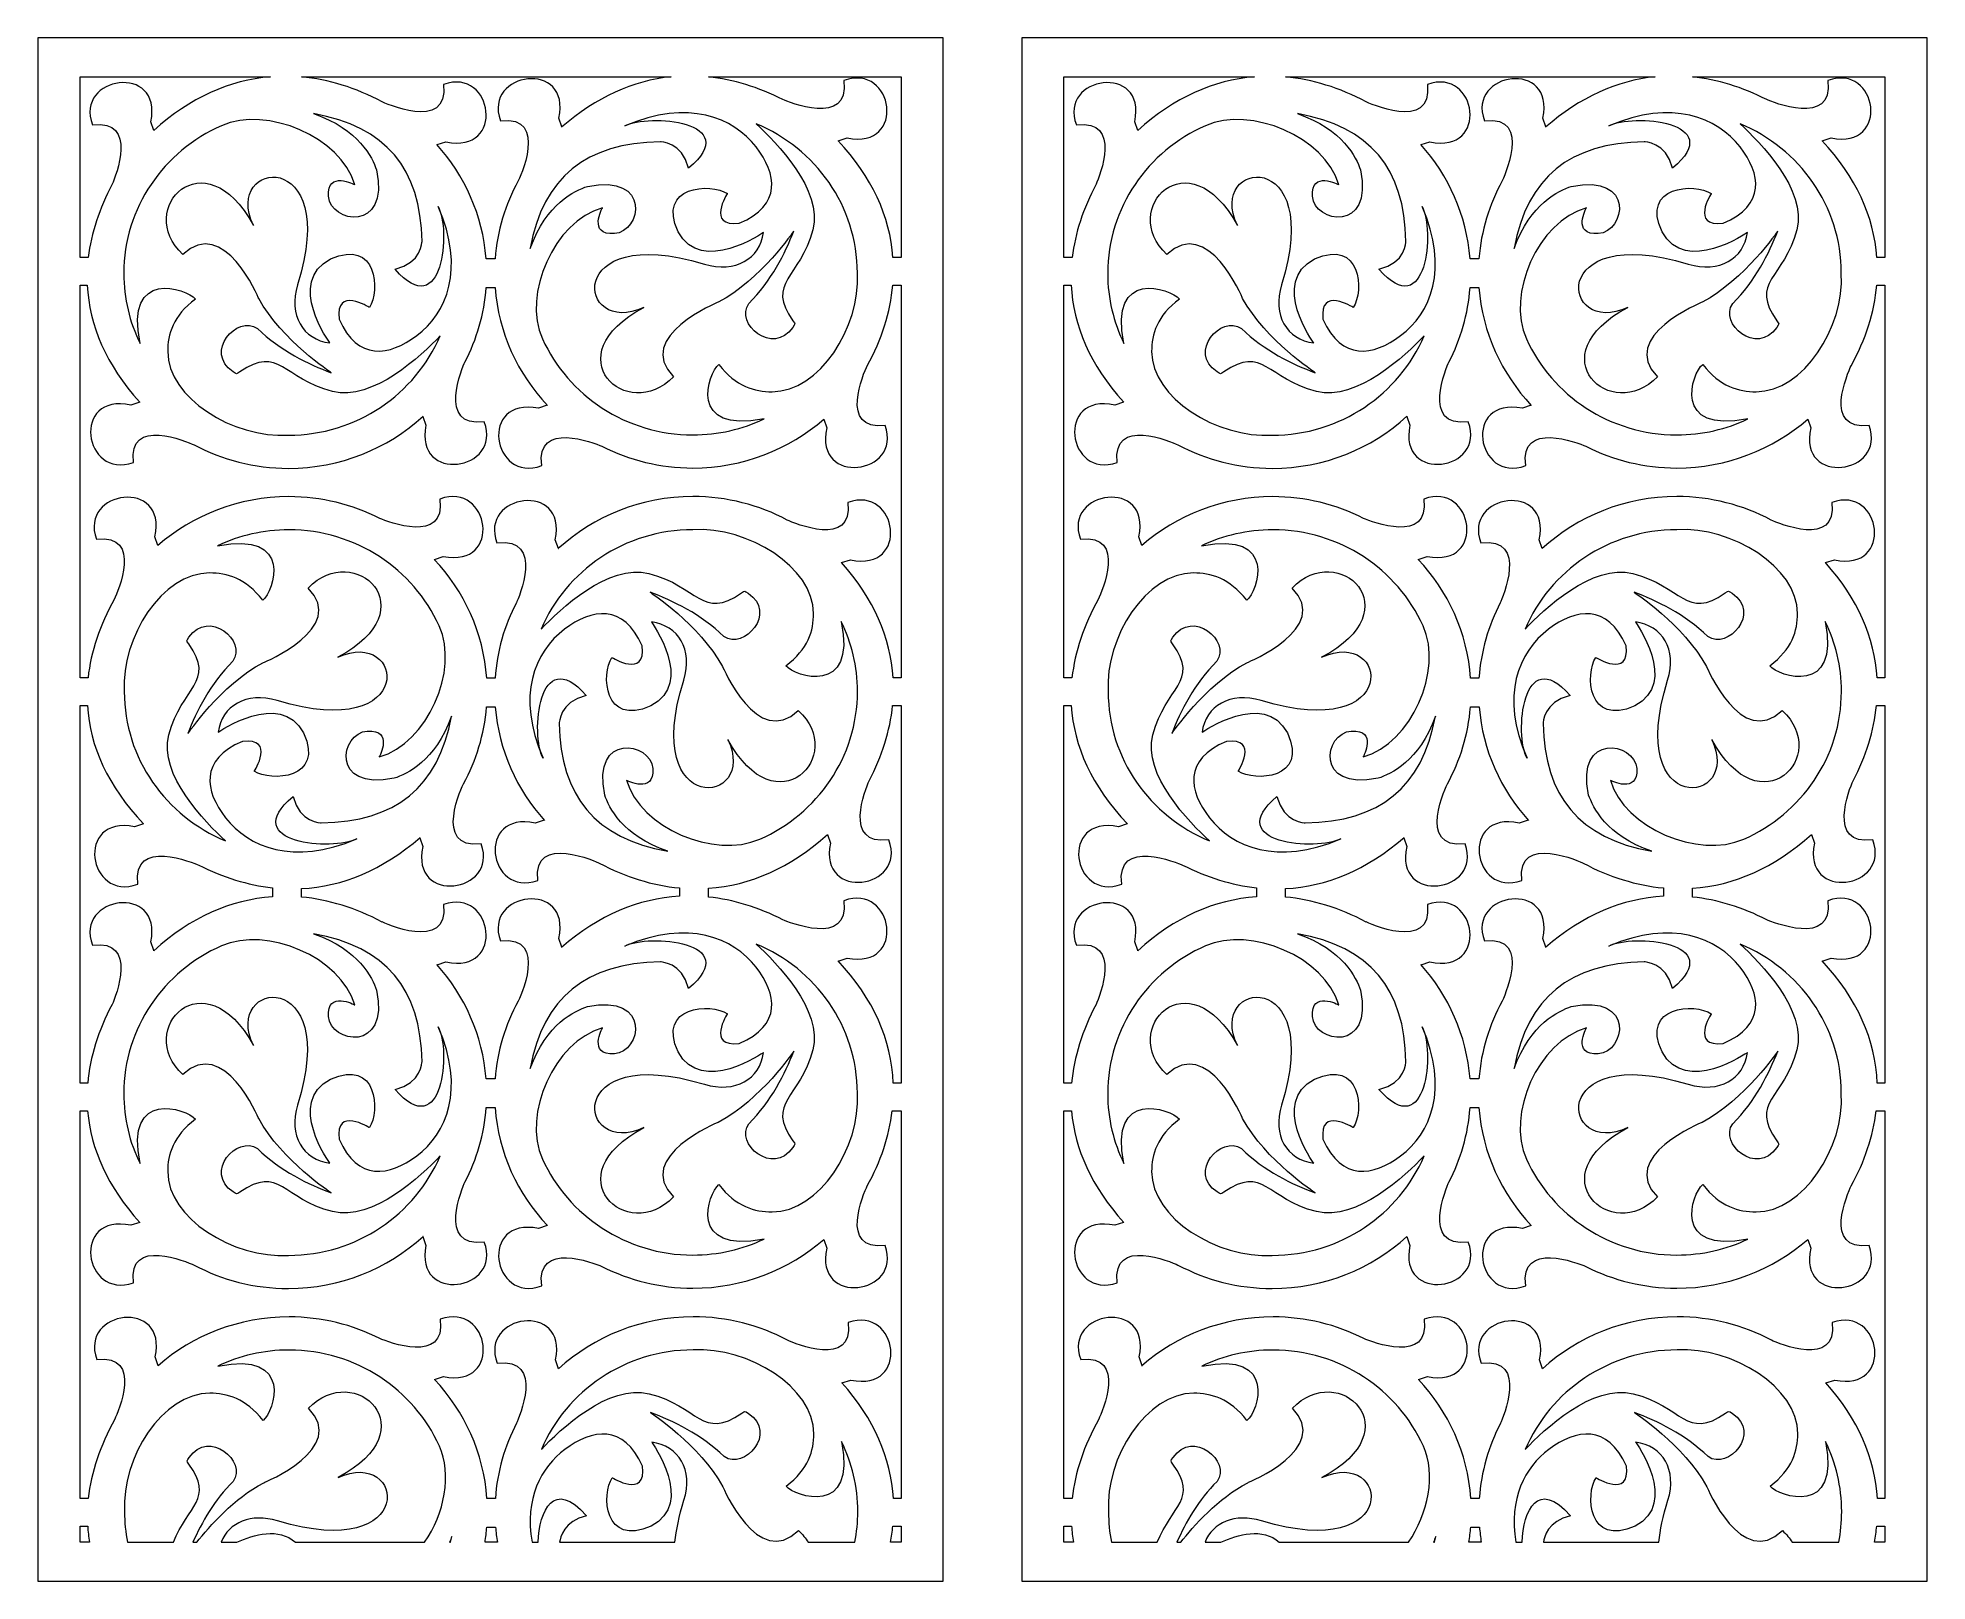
# Model space of a CAD drawing. Header units: centimetres. Extents: x -10 to 7.5, y -9.2 to 5.1.
import ezdxf

# ---------------------------------------------------------------- set-up
doc = ezdxf.new("R2010")
doc.units = ezdxf.units.CM
doc.header["$MEASUREMENT"] = 0
doc.layers.add('layer 1', color=7, linetype='Continuous')

msp = doc.modelspace()

# ---------------------------------------------------------------- linework, layer by layer
at = {"layer": 'layer 1', "color": 250, "lineweight": 0}
for points, knots in [([(-1.61125, -9.16524), (-1.61125, -9.16524), (-9.97417, -9.16524), (-9.97417, -9.16524), (-9.97417, -9.16524), (-9.97417, -9.16524), (-9.97417, 5.08518), (-9.97417, 5.08518), (-9.97417, 5.08518), (-9.97417, 5.08518), (-1.61125, 5.08518), (-1.61125, 5.08518), (-1.61125, 5.08518), (-1.61125, 5.08518), (-1.61125, -9.16524), (-1.61125, -9.16524)], [0, 0, 0, 0, 0.2, 0.2, 0.2, 0.2, 0.4, 0.4, 0.4, 0.4, 0.6, 0.6, 0.6, 0.6, 1, 1, 1, 1]), ([(-9.58405, 4.72545), (-9.58405, 4.72545), (-9.58405, 3.0577), (-9.58405, 3.0577), (-9.58405, 3.0577), (-9.58405, 3.0577), (-9.50785, 3.0577), (-9.50785, 3.0577), (-9.50785, 3.0577), (-9.48115, 3.2819), (-9.40634, 3.50798), (-9.28717, 3.73378), (-9.28717, 3.73378), (-9.25652, 3.80481), (-9.04039, 4.33622), (-9.46922, 4.2802), (-9.46922, 4.2802), (-9.64039, 4.73415), (-8.81692, 4.85482), (-8.93021, 4.31022), (-8.93021, 4.31022), (-8.93021, 4.31022), (-8.90214, 4.22998), (-8.90214, 4.22998), (-8.90214, 4.22998), (-8.90214, 4.22998), (-8.90246, 4.2294), (-8.90246, 4.2294), (-8.90246, 4.2294), (-8.56873, 4.53298), (-8.20134, 4.6944), (-7.82528, 4.72545), (-7.82528, 4.72545), (-7.82528, 4.72545), (-9.58405, 4.72545), (-9.58405, 4.72545)], [0, 0, 0, 0, 0.1, 0.1, 0.1, 0.1, 0.2, 0.2, 0.2, 0.2, 0.3, 0.3, 0.3, 0.3, 0.4, 0.4, 0.4, 0.4, 0.5, 0.5, 0.5, 0.5, 0.6, 0.6, 0.6, 0.6, 0.7, 0.7, 0.7, 0.7, 0.8, 0.8, 0.8, 0.8, 1, 1, 1, 1]), ([(-5.8337, 3.04523), (-5.8337, 3.04523), (-5.75103, 3.04523), (-5.75103, 3.04523), (-5.75103, 3.04523), (-5.73168, 3.30333), (-5.65651, 3.54657), (-5.53733, 3.76333), (-5.53733, 3.76333), (-5.53733, 3.76333), (-5.53779, 3.76305), (-5.53779, 3.76305), (-5.53779, 3.76305), (-5.53779, 3.76305), (-5.24114, 4.37367), (-5.70126, 4.31961), (-5.70126, 4.31961), (-5.86636, 4.77574), (-5.04132, 4.88572), (-5.16192, 4.34262), (-5.16192, 4.34262), (-5.16192, 4.34262), (-5.13494, 4.26199), (-5.13494, 4.26199), (-5.13494, 4.26199), (-5.13494, 4.26199), (-5.13654, 4.25941), (-5.13654, 4.25941), (-5.13654, 4.25941), (-4.8167, 4.53766), (-4.47425, 4.68906), (-4.12413, 4.72545), (-4.12413, 4.72545), (-4.12413, 4.72545), (-7.53813, 4.72545), (-7.53813, 4.72545), (-7.53813, 4.72545), (-7.53813, 4.72545), (-7.53813, 4.72413), (-7.53813, 4.72413), (-7.53813, 4.72413), (-7.28869, 4.70155), (-7.03826, 4.62376), (-6.79399, 4.49411), (-6.79399, 4.49411), (-6.79399, 4.49411), (-6.79425, 4.49455), (-6.79425, 4.49455), (-6.79425, 4.49455), (-6.79425, 4.49455), (-6.17279, 4.20308), (-6.22782, 4.65515), (-6.22782, 4.65515), (-5.7636, 4.8174), (-5.65169, 4.00673), (-6.20444, 4.12524), (-6.20444, 4.12524), (-6.20444, 4.12524), (-6.28648, 4.09874), (-6.28648, 4.09874), (-6.28648, 4.09874), (-6.28648, 4.09874), (-6.28908, 4.1003), (-6.28908, 4.1003), (-6.28908, 4.1003), (-6.03148, 3.81441), (-5.86457, 3.448), (-5.8337, 3.04523)], [0, 0, 0, 0, 0.05555556, 0.05555556, 0.05555556, 0.05555556, 0.11111111, 0.11111111, 0.11111111, 0.11111111, 0.16666667, 0.16666667, 0.16666667, 0.16666667, 0.22222222, 0.22222222, 0.22222222, 0.22222222, 0.27777778, 0.27777778, 0.27777778, 0.27777778, 0.33333333, 0.33333333, 0.33333333, 0.33333333, 0.38888889, 0.38888889, 0.38888889, 0.38888889, 0.44444444, 0.44444444, 0.44444444, 0.44444444, 0.5, 0.5, 0.5, 0.5, 0.55555556, 0.55555556, 0.55555556, 0.55555556, 0.61111111, 0.61111111, 0.61111111, 0.61111111, 0.66666667, 0.66666667, 0.66666667, 0.66666667, 0.72222222, 0.72222222, 0.72222222, 0.72222222, 0.77777778, 0.77777778, 0.77777778, 0.77777778, 0.83333333, 0.83333333, 0.83333333, 0.83333333, 0.88888889, 0.88888889, 0.88888889, 0.88888889, 1, 1, 1, 1]), ([(-2.00136, 3.0577), (-2.00136, 3.0577), (-2.00136, 4.72545), (-2.00136, 4.72545), (-2.00136, 4.72545), (-2.00136, 4.72545), (-3.7792, 4.72545), (-3.7792, 4.72545), (-3.7792, 4.72545), (-3.7792, 4.72545), (-3.7792, 4.72474), (-3.7792, 4.72474), (-3.7792, 4.72474), (-3.54991, 4.70042), (-3.31946, 4.62925), (-3.09193, 4.51449), (-3.09193, 4.51449), (-3.05569, 4.49885), (-2.47035, 4.25328), (-2.52958, 4.69073), (-2.52958, 4.69073), (-2.06759, 4.85894), (-1.94473, 4.0498), (-2.49899, 4.16109), (-2.49899, 4.16109), (-2.49899, 4.16109), (-2.58072, 4.13353), (-2.58072, 4.13353), (-2.58072, 4.13353), (-2.58072, 4.13353), (-2.58223, 4.13441), (-2.58223, 4.13441), (-2.58223, 4.13441), (-2.26885, 3.80242), (-2.10391, 3.43431), (-2.07574, 3.0577), (-2.07574, 3.0577), (-2.07574, 3.0577), (-2.00136, 3.0577), (-2.00136, 3.0577)], [0, 0, 0, 0, 0.09090909, 0.09090909, 0.09090909, 0.09090909, 0.18181818, 0.18181818, 0.18181818, 0.18181818, 0.27272727, 0.27272727, 0.27272727, 0.27272727, 0.36363636, 0.36363636, 0.36363636, 0.36363636, 0.45454545, 0.45454545, 0.45454545, 0.45454545, 0.54545455, 0.54545455, 0.54545455, 0.54545455, 0.63636364, 0.63636364, 0.63636364, 0.63636364, 0.72727273, 0.72727273, 0.72727273, 0.72727273, 0.81818182, 0.81818182, 0.81818182, 0.81818182, 1, 1, 1, 1]), ([(-8.51793, 2.67277), (-8.59863, 2.77316), (-9.17376, 2.95834), (-9.02975, 2.26295), (-9.02975, 2.26295), (-9.126, 2.4587), (-9.17996, 2.678), (-9.17996, 2.90938), (-9.17996, 2.90938), (-9.17996, 3.51604), (-8.80849, 4.04015), (-8.27768, 4.27352), (-8.27768, 4.27352), (-7.85743, 4.45811), (-7.17525, 4.1692), (-7.04582, 3.72885), (-7.04582, 3.72885), (-7.04582, 3.72885), (-7.30435, 3.86602), (-7.2891, 3.62146), (-7.2891, 3.62146), (-7.27386, 3.37694), (-6.72251, 3.27954), (-6.84513, 3.86604), (-6.84513, 3.86604), (-6.88511, 3.97803), (-7.00315, 4.23833), (-7.42804, 4.38529), (-7.42804, 4.38529), (-6.75874, 4.2666), (-6.43719, 3.87952), (-6.42548, 3.20398), (-6.42548, 3.20398), (-6.42548, 3.20398), (-6.42553, 3.00713), (-6.67482, 2.94746), (-6.67482, 2.94746), (-6.23006, 2.44134), (-6.15848, 3.31642), (-6.27641, 3.52649), (-6.27641, 3.52649), (-6.02271, 2.94771), (-6.19902, 2.54195), (-6.47436, 2.33532), (-6.47436, 2.33532), (-6.72763, 2.14526), (-7.01838, 2.09824), (-7.19178, 2.48826), (-7.19178, 2.48826), (-7.22827, 2.79246), (-6.912, 2.59558), (-6.912, 2.59558), (-6.912, 2.59558), (-6.81161, 2.74461), (-6.83592, 3.23768), (-7.27085, 3.04293), (-7.27085, 3.04293), (-7.6844, 2.82817), (-7.27693, 2.26757), (-7.27693, 2.26757), (-7.27693, 2.26757), (-7.52684, 2.30039), (-7.6615, 2.52374), (-7.5749, 2.80433), (-7.5749, 2.80433), (-7.17044, 4.09355), (-8.27336, 3.96252), (-7.98237, 3.3531), (-7.98237, 3.3531), (-8.43329, 4.18157), (-9.08624, 3.50209), (-8.63307, 3.08466), (-8.63307, 3.08466), (-8.256, 3.4485), (-7.93368, 2.67909), (-7.93368, 2.67909), (-7.93368, 2.67909), (-7.72083, 2.29139), (-7.26475, 1.99313), (-7.26475, 1.99313), (-7.26475, 1.99313), (-7.47201, 2.0704), (-7.73573, 2.19752), (-7.9455, 2.40126), (-7.9455, 2.40126), (-8.13253, 2.53206), (-8.44219, 2.18206), (-8.17009, 2.00224), (-8.17009, 2.00224), (-8.13479, 1.9789), (-8.14077, 1.97752), (-8.10759, 2.00038), (-8.10759, 2.00038), (-7.7438, 2.25225), (-7.70987, 1.93668), (-7.25257, 1.8202), (-7.25257, 1.8202), (-6.88059, 1.72544), (-6.4281, 2.15391), (-6.25772, 2.33409), (-6.25772, 2.33409), (-6.48781, 1.79569), (-7.03015, 1.41589), (-7.65996, 1.41589), (-7.65996, 1.41589), (-8.16904, 1.38676), (-8.77366, 1.76009), (-8.77453, 2.18956), (-8.77453, 2.18956), (-8.77484, 2.34483), (-8.72536, 2.51914), (-8.51793, 2.67277)], [0, 0, 0, 0, 0.03448276, 0.03448276, 0.03448276, 0.03448276, 0.06896552, 0.06896552, 0.06896552, 0.06896552, 0.10344828, 0.10344828, 0.10344828, 0.10344828, 0.13793103, 0.13793103, 0.13793103, 0.13793103, 0.17241379, 0.17241379, 0.17241379, 0.17241379, 0.20689655, 0.20689655, 0.20689655, 0.20689655, 0.24137931, 0.24137931, 0.24137931, 0.24137931, 0.27586207, 0.27586207, 0.27586207, 0.27586207, 0.31034483, 0.31034483, 0.31034483, 0.31034483, 0.34482759, 0.34482759, 0.34482759, 0.34482759, 0.37931034, 0.37931034, 0.37931034, 0.37931034, 0.4137931, 0.4137931, 0.4137931, 0.4137931, 0.44827586, 0.44827586, 0.44827586, 0.44827586, 0.48275862, 0.48275862, 0.48275862, 0.48275862, 0.51724138, 0.51724138, 0.51724138, 0.51724138, 0.55172414, 0.55172414, 0.55172414, 0.55172414, 0.5862069, 0.5862069, 0.5862069, 0.5862069, 0.62068966, 0.62068966, 0.62068966, 0.62068966, 0.65517241, 0.65517241, 0.65517241, 0.65517241, 0.68965517, 0.68965517, 0.68965517, 0.68965517, 0.72413793, 0.72413793, 0.72413793, 0.72413793, 0.75862069, 0.75862069, 0.75862069, 0.75862069, 0.79310345, 0.79310345, 0.79310345, 0.79310345, 0.82758621, 0.82758621, 0.82758621, 0.82758621, 0.86206897, 0.86206897, 0.86206897, 0.86206897, 0.89655172, 0.89655172, 0.89655172, 0.89655172, 0.93103448, 0.93103448, 0.93103448, 0.93103448, 1, 1, 1, 1]), ([(-3.68369, 2.06941), (-3.78585, 1.99013), (-3.97432, 1.42503), (-3.26657, 1.56656), (-3.26657, 1.56656), (-3.46584, 1.47197), (-3.68902, 1.41897), (-3.9245, 1.41897), (-3.9245, 1.41897), (-4.54192, 1.41897), (-5.07534, 1.78394), (-5.31284, 2.30549), (-5.31284, 2.30549), (-5.5007, 2.71841), (-5.20667, 3.3887), (-4.75851, 3.51587), (-4.75851, 3.51587), (-4.75851, 3.51587), (-4.89811, 3.26187), (-4.64923, 3.27685), (-4.64923, 3.27685), (-4.40033, 3.29182), (-4.30122, 3.83356), (-4.89815, 3.71306), (-4.89815, 3.71306), (-5.0121, 3.67378), (-5.27704, 3.5578), (-5.42656, 3.14033), (-5.42656, 3.14033), (-5.30579, 3.79794), (-4.91186, 4.1139), (-4.22431, 4.12538), (-4.22431, 4.12538), (-4.22431, 4.12538), (-4.02398, 4.12536), (-3.96326, 3.88039), (-3.96326, 3.88039), (-3.44816, 4.3174), (-4.33877, 4.38775), (-4.55257, 4.2719), (-4.55257, 4.2719), (-3.9635, 4.52114), (-3.55054, 4.34793), (-3.34024, 4.07738), (-3.34024, 4.07738), (-3.14681, 3.82853), (-3.09896, 3.54285), (-3.49588, 3.37248), (-3.49588, 3.37248), (-3.80549, 3.33662), (-3.60513, 3.64735), (-3.60513, 3.64735), (-3.60513, 3.64735), (-3.75681, 3.74601), (-4.25863, 3.72211), (-4.06042, 3.29479), (-4.06042, 3.29479), (-3.84186, 2.88843), (-3.27128, 3.28879), (-3.27128, 3.28879), (-3.27128, 3.28879), (-3.30471, 3.04323), (-3.532, 2.91093), (-3.8176, 2.99603), (-3.8176, 2.99603), (-5.12967, 3.39342), (-4.99633, 2.30974), (-4.37608, 2.59565), (-4.37608, 2.59565), (-5.21926, 2.1526), (-4.52773, 1.51101), (-4.1029, 1.9563), (-4.1029, 1.9563), (-4.47318, 2.32678), (-3.69011, 2.64349), (-3.69011, 2.64349), (-3.69011, 2.64349), (-3.29554, 2.85262), (-2.99199, 3.30076), (-2.99199, 3.30076), (-2.99199, 3.30076), (-3.07064, 3.09711), (-3.2, 2.838), (-3.40738, 2.63189), (-3.40738, 2.63189), (-3.54048, 2.44811), (-3.18428, 2.14385), (-3.00127, 2.41123), (-3.00127, 2.41123), (-2.9775, 2.44588), (-2.97612, 2.44003), (-2.99937, 2.47262), (-2.99937, 2.47262), (-3.25571, 2.83007), (-2.93453, 2.86339), (-2.81599, 3.31272), (-2.81599, 3.31272), (-2.71954, 3.67823), (-3.15561, 4.1228), (-3.339, 4.29024), (-3.339, 4.29024), (-2.79104, 4.06417), (-2.40452, 3.53127), (-2.40452, 2.91243), (-2.40452, 2.91243), (-2.37486, 2.41224), (-2.75483, 1.81815), (-3.1919, 1.81731), (-3.1919, 1.81731), (-3.34994, 1.817), (-3.52735, 1.86561), (-3.68369, 2.06941)], [0, 0, 0, 0, 0.03448276, 0.03448276, 0.03448276, 0.03448276, 0.06896552, 0.06896552, 0.06896552, 0.06896552, 0.10344828, 0.10344828, 0.10344828, 0.10344828, 0.13793103, 0.13793103, 0.13793103, 0.13793103, 0.17241379, 0.17241379, 0.17241379, 0.17241379, 0.20689655, 0.20689655, 0.20689655, 0.20689655, 0.24137931, 0.24137931, 0.24137931, 0.24137931, 0.27586207, 0.27586207, 0.27586207, 0.27586207, 0.31034483, 0.31034483, 0.31034483, 0.31034483, 0.34482759, 0.34482759, 0.34482759, 0.34482759, 0.37931034, 0.37931034, 0.37931034, 0.37931034, 0.4137931, 0.4137931, 0.4137931, 0.4137931, 0.44827586, 0.44827586, 0.44827586, 0.44827586, 0.48275862, 0.48275862, 0.48275862, 0.48275862, 0.51724138, 0.51724138, 0.51724138, 0.51724138, 0.55172414, 0.55172414, 0.55172414, 0.55172414, 0.5862069, 0.5862069, 0.5862069, 0.5862069, 0.62068966, 0.62068966, 0.62068966, 0.62068966, 0.65517241, 0.65517241, 0.65517241, 0.65517241, 0.68965517, 0.68965517, 0.68965517, 0.68965517, 0.72413793, 0.72413793, 0.72413793, 0.72413793, 0.75862069, 0.75862069, 0.75862069, 0.75862069, 0.79310345, 0.79310345, 0.79310345, 0.79310345, 0.82758621, 0.82758621, 0.82758621, 0.82758621, 0.86206897, 0.86206897, 0.86206897, 0.86206897, 0.89655172, 0.89655172, 0.89655172, 0.89655172, 0.93103448, 0.93103448, 0.93103448, 0.93103448, 1, 1, 1, 1]), ([(-9.58405, 2.8018), (-9.58405, 2.8018), (-9.58405, -0.82492), (-9.58405, -0.82492), (-9.58405, -0.82492), (-9.58405, -0.82492), (-9.50994, -0.82492), (-9.50994, -0.82492), (-9.50994, -0.82492), (-9.48368, -0.58314), (-9.40066, -0.33906), (-9.2659, -0.09542), (-9.2659, -0.09542), (-9.23762, -0.03454), (-8.9978, 0.5065), (-9.43214, 0.45547), (-9.43214, 0.45547), (-9.5972, 0.91161), (-8.77215, 1.02156), (-8.89278, 0.47845), (-8.89278, 0.47845), (-8.89278, 0.47845), (-8.8658, 0.39786), (-8.8658, 0.39786), (-8.8658, 0.39786), (-8.8658, 0.39786), (-8.86621, 0.39717), (-8.86621, 0.39717), (-8.86621, 0.39717), (-8.54306, 0.67773), (-8.11899, 0.84848), (-7.65555, 0.84848), (-7.65555, 0.84848), (-7.35345, 0.84843), (-7.06816, 0.77592), (-6.81654, 0.64772), (-6.81654, 0.64772), (-6.74423, 0.61759), (-6.2034, 0.40523), (-6.26042, 0.82658), (-6.26042, 0.82658), (-5.79841, 0.99477), (-5.67556, 0.18564), (-6.22986, 0.29697), (-6.22986, 0.29697), (-6.22986, 0.29697), (-6.31151, 0.26938), (-6.31151, 0.26938), (-6.31151, 0.26938), (-6.31151, 0.26938), (-6.31209, 0.2697), (-6.31209, 0.2697), (-6.31209, 0.2697), (-6.03595, -0.02337), (-5.85745, -0.40641), (-5.8283, -0.82862), (-5.8283, -0.82862), (-5.8283, -0.82862), (-5.75089, -0.82862), (-5.75089, -0.82862), (-5.75089, -0.82862), (-5.73382, -0.57922), (-5.6646, -0.34352), (-5.554, -0.13187), (-5.554, -0.13187), (-5.53808, -0.09625), (-5.28814, 0.47889), (-5.73337, 0.42069), (-5.73337, 0.42069), (-5.90455, 0.87461), (-5.08106, 0.99534), (-5.19435, 0.45076), (-5.19435, 0.45076), (-5.19435, 0.45076), (-5.1663, 0.37044), (-5.1663, 0.37044), (-5.1663, 0.37044), (-5.1663, 0.37044), (-5.16717, 0.36897), (-5.16717, 0.36897), (-5.16717, 0.36897), (-4.84016, 0.66696), (-4.40286, 0.84968), (-3.92352, 0.84968), (-3.92352, 0.84968), (-3.60869, 0.84968), (-3.31188, 0.77084), (-3.05263, 0.63238), (-3.05263, 0.63238), (-2.99065, 0.60458), (-2.44003, 0.36897), (-2.49198, 0.79574), (-2.49198, 0.79574), (-2.02774, 0.95791), (-1.91583, 0.14725), (-2.46858, 0.26576), (-2.46858, 0.26576), (-2.46858, 0.26576), (-2.55059, 0.23925), (-2.55059, 0.23925), (-2.55059, 0.23925), (-2.55059, 0.23925), (-2.55129, 0.23967), (-2.55129, 0.23967), (-2.55129, 0.23967), (-2.25227, -0.09282), (-2.09742, -0.45511), (-2.07447, -0.82492), (-2.07447, -0.82492), (-2.07447, -0.82492), (-2.00136, -0.82492), (-2.00136, -0.82492), (-2.00136, -0.82492), (-2.00136, -0.82492), (-2.00136, 2.8018), (-2.00136, 2.8018), (-2.00136, 2.8018), (-2.00136, 2.8018), (-2.07746, 2.8018), (-2.07746, 2.8018), (-2.07746, 2.8018), (-2.09915, 2.55181), (-2.17911, 2.3008), (-2.31413, 2.05671), (-2.31413, 2.05671), (-2.34243, 1.99583), (-2.58223, 1.45479), (-2.14788, 1.50585), (-2.14788, 1.50585), (-1.98284, 1.04971), (-2.8079, 0.93977), (-2.68726, 1.48284), (-2.68726, 1.48284), (-2.68726, 1.48284), (-2.71424, 1.56345), (-2.71424, 1.56345), (-2.71424, 1.56345), (-2.71424, 1.56345), (-2.71383, 1.56411), (-2.71383, 1.56411), (-2.71383, 1.56411), (-3.03697, 1.28356), (-3.46105, 1.11287), (-3.9245, 1.11287), (-3.9245, 1.11287), (-4.22659, 1.11287), (-4.51187, 1.18537), (-4.76349, 1.31359), (-4.76349, 1.31359), (-4.83581, 1.34373), (-5.37665, 1.55607), (-5.31962, 1.13473), (-5.31962, 1.13473), (-5.78163, 0.96652), (-5.90445, 1.77567), (-5.35017, 1.66434), (-5.35017, 1.66434), (-5.35017, 1.66434), (-5.26853, 1.69193), (-5.26853, 1.69193), (-5.26853, 1.69193), (-5.26853, 1.69193), (-5.26795, 1.69161), (-5.26795, 1.69161), (-5.26795, 1.69161), (-5.54207, 1.98253), (-5.72002, 2.36214), (-5.7511, 2.78067), (-5.7511, 2.78067), (-5.7511, 2.78067), (-5.83315, 2.78067), (-5.83315, 2.78067), (-5.83315, 2.78067), (-5.85106, 2.53403), (-5.91998, 2.30089), (-6.02951, 2.09134), (-6.02951, 2.09134), (-6.04541, 2.05572), (-6.29533, 1.48058), (-5.8501, 1.53879), (-5.8501, 1.53879), (-5.67894, 1.08484), (-6.50241, 0.96413), (-6.38916, 1.50872), (-6.38916, 1.50872), (-6.38916, 1.50872), (-6.41719, 1.58904), (-6.41719, 1.58904), (-6.41719, 1.58904), (-6.41719, 1.58904), (-6.41632, 1.59051), (-6.41632, 1.59051), (-6.41632, 1.59051), (-6.74331, 1.29251), (-7.18062, 1.10981), (-7.65996, 1.10981), (-7.65996, 1.10981), (-7.97481, 1.10981), (-8.27161, 1.18863), (-8.53086, 1.3271), (-8.53086, 1.3271), (-8.59284, 1.35491), (-9.14345, 1.59051), (-9.09151, 1.16373), (-9.09151, 1.16373), (-9.55575, 1.00157), (-9.66764, 1.81223), (-9.11491, 1.69372), (-9.11491, 1.69372), (-9.11491, 1.69372), (-9.03291, 1.72023), (-9.03291, 1.72023), (-9.03291, 1.72023), (-9.03291, 1.72023), (-9.0322, 1.71981), (-9.0322, 1.71981), (-9.0322, 1.71981), (-9.34369, 2.06618), (-9.49953, 2.43024), (-9.51718, 2.8018), (-9.51718, 2.8018), (-9.51718, 2.8018), (-9.58405, 2.8018), (-9.58405, 2.8018)], [0, 0, 0, 0, 0.01754386, 0.01754386, 0.01754386, 0.01754386, 0.03508772, 0.03508772, 0.03508772, 0.03508772, 0.05263158, 0.05263158, 0.05263158, 0.05263158, 0.07017544, 0.07017544, 0.07017544, 0.07017544, 0.0877193, 0.0877193, 0.0877193, 0.0877193, 0.10526316, 0.10526316, 0.10526316, 0.10526316, 0.12280702, 0.12280702, 0.12280702, 0.12280702, 0.14035088, 0.14035088, 0.14035088, 0.14035088, 0.15789474, 0.15789474, 0.15789474, 0.15789474, 0.1754386, 0.1754386, 0.1754386, 0.1754386, 0.19298246, 0.19298246, 0.19298246, 0.19298246, 0.21052632, 0.21052632, 0.21052632, 0.21052632, 0.22807018, 0.22807018, 0.22807018, 0.22807018, 0.24561404, 0.24561404, 0.24561404, 0.24561404, 0.26315789, 0.26315789, 0.26315789, 0.26315789, 0.28070175, 0.28070175, 0.28070175, 0.28070175, 0.29824561, 0.29824561, 0.29824561, 0.29824561, 0.31578947, 0.31578947, 0.31578947, 0.31578947, 0.33333333, 0.33333333, 0.33333333, 0.33333333, 0.35087719, 0.35087719, 0.35087719, 0.35087719, 0.36842105, 0.36842105, 0.36842105, 0.36842105, 0.38596491, 0.38596491, 0.38596491, 0.38596491, 0.40350877, 0.40350877, 0.40350877, 0.40350877, 0.42105263, 0.42105263, 0.42105263, 0.42105263, 0.43859649, 0.43859649, 0.43859649, 0.43859649, 0.45614035, 0.45614035, 0.45614035, 0.45614035, 0.47368421, 0.47368421, 0.47368421, 0.47368421, 0.49122807, 0.49122807, 0.49122807, 0.49122807, 0.50877193, 0.50877193, 0.50877193, 0.50877193, 0.52631579, 0.52631579, 0.52631579, 0.52631579, 0.54385965, 0.54385965, 0.54385965, 0.54385965, 0.56140351, 0.56140351, 0.56140351, 0.56140351, 0.57894737, 0.57894737, 0.57894737, 0.57894737, 0.59649123, 0.59649123, 0.59649123, 0.59649123, 0.61403509, 0.61403509, 0.61403509, 0.61403509, 0.63157895, 0.63157895, 0.63157895, 0.63157895, 0.64912281, 0.64912281, 0.64912281, 0.64912281, 0.66666667, 0.66666667, 0.66666667, 0.66666667, 0.68421053, 0.68421053, 0.68421053, 0.68421053, 0.70175439, 0.70175439, 0.70175439, 0.70175439, 0.71929825, 0.71929825, 0.71929825, 0.71929825, 0.73684211, 0.73684211, 0.73684211, 0.73684211, 0.75438596, 0.75438596, 0.75438596, 0.75438596, 0.77192982, 0.77192982, 0.77192982, 0.77192982, 0.78947368, 0.78947368, 0.78947368, 0.78947368, 0.80701754, 0.80701754, 0.80701754, 0.80701754, 0.8245614, 0.8245614, 0.8245614, 0.8245614, 0.84210526, 0.84210526, 0.84210526, 0.84210526, 0.85964912, 0.85964912, 0.85964912, 0.85964912, 0.87719298, 0.87719298, 0.87719298, 0.87719298, 0.89473684, 0.89473684, 0.89473684, 0.89473684, 0.9122807, 0.9122807, 0.9122807, 0.9122807, 0.92982456, 0.92982456, 0.92982456, 0.92982456, 0.94736842, 0.94736842, 0.94736842, 0.94736842, 0.96491228, 0.96491228, 0.96491228, 0.96491228, 1, 1, 1, 1]), ([(-7.89635, -0.10809), (-7.79416, -0.02884), (-7.60571, 0.53627), (-8.31346, 0.39474), (-8.31346, 0.39474), (-8.11421, 0.48932), (-7.89103, 0.54235), (-7.65555, 0.54235), (-7.65555, 0.54235), (-7.03812, 0.54235), (-6.50472, 0.17736), (-6.2672, -0.3442), (-6.2672, -0.3442), (-6.07934, -0.75712), (-6.37337, -1.4274), (-6.82153, -1.55457), (-6.82153, -1.55457), (-6.82153, -1.55457), (-6.68194, -1.30056), (-6.93081, -1.31555), (-6.93081, -1.31555), (-7.1797, -1.3305), (-7.27882, -1.87225), (-6.68189, -1.75176), (-6.68189, -1.75176), (-6.56795, -1.71247), (-6.303, -1.59651), (-6.15347, -1.17902), (-6.15347, -1.17902), (-6.27425, -1.83665), (-6.66817, -2.15258), (-7.35573, -2.16409), (-7.35573, -2.16409), (-7.35573, -2.16409), (-7.55606, -2.16406), (-7.61678, -1.9191), (-7.61678, -1.9191), (-8.1319, -2.35612), (-7.24128, -2.42646), (-7.02747, -2.31057), (-7.02747, -2.31057), (-7.61653, -2.55985), (-8.0295, -2.38662), (-8.23979, -2.11609), (-8.23979, -2.11609), (-8.43322, -1.86722), (-8.48109, -1.58154), (-8.08416, -1.41117), (-8.08416, -1.41117), (-7.77454, -1.37532), (-7.9749, -1.68606), (-7.9749, -1.68606), (-7.9749, -1.68606), (-7.82323, -1.7847), (-7.32141, -1.76082), (-7.51963, -1.33347), (-7.51963, -1.33347), (-7.73818, -0.92715), (-8.30875, -1.3275), (-8.30875, -1.3275), (-8.30875, -1.3275), (-8.27533, -1.08192), (-8.04802, -0.94963), (-7.76244, -1.03471), (-7.76244, -1.03471), (-6.45037, -1.43214), (-6.58371, -0.34844), (-7.20396, -0.63436), (-7.20396, -0.63436), (-6.36077, -0.19131), (-7.05231, 0.45028), (-7.47714, 0.00499), (-7.47714, 0.00499), (-7.10685, -0.36549), (-7.88993, -0.68218), (-7.88993, -0.68218), (-7.88993, -0.68218), (-8.28452, -0.89131), (-8.58806, -1.33946), (-8.58806, -1.33946), (-8.58806, -1.33946), (-8.5094, -1.13582), (-8.38004, -0.8767), (-8.17268, -0.67058), (-8.17268, -0.67058), (-8.03955, -0.48682), (-8.39577, -0.18256), (-8.57879, -0.44992), (-8.57879, -0.44992), (-8.60251, -0.48459), (-8.60393, -0.47874), (-8.58066, -0.5113), (-8.58066, -0.5113), (-8.32431, -0.86876), (-8.64552, -0.90211), (-8.76405, -1.35141), (-8.76405, -1.35141), (-8.8605, -1.71693), (-8.42443, -2.16152), (-8.24103, -2.32894), (-8.24103, -2.32894), (-8.78899, -2.10288), (-9.17551, -1.56995), (-9.17551, -0.95114), (-9.17551, -0.95114), (-9.20519, -0.45094), (-8.82523, 0.14314), (-8.38816, 0.14401), (-8.38816, 0.14401), (-8.23009, 0.14431), (-8.05268, 0.09569), (-7.89635, -0.10809)], [0, 0, 0, 0, 0.03448276, 0.03448276, 0.03448276, 0.03448276, 0.06896552, 0.06896552, 0.06896552, 0.06896552, 0.10344828, 0.10344828, 0.10344828, 0.10344828, 0.13793103, 0.13793103, 0.13793103, 0.13793103, 0.17241379, 0.17241379, 0.17241379, 0.17241379, 0.20689655, 0.20689655, 0.20689655, 0.20689655, 0.24137931, 0.24137931, 0.24137931, 0.24137931, 0.27586207, 0.27586207, 0.27586207, 0.27586207, 0.31034483, 0.31034483, 0.31034483, 0.31034483, 0.34482759, 0.34482759, 0.34482759, 0.34482759, 0.37931034, 0.37931034, 0.37931034, 0.37931034, 0.4137931, 0.4137931, 0.4137931, 0.4137931, 0.44827586, 0.44827586, 0.44827586, 0.44827586, 0.48275862, 0.48275862, 0.48275862, 0.48275862, 0.51724138, 0.51724138, 0.51724138, 0.51724138, 0.55172414, 0.55172414, 0.55172414, 0.55172414, 0.5862069, 0.5862069, 0.5862069, 0.5862069, 0.62068966, 0.62068966, 0.62068966, 0.62068966, 0.65517241, 0.65517241, 0.65517241, 0.65517241, 0.68965517, 0.68965517, 0.68965517, 0.68965517, 0.72413793, 0.72413793, 0.72413793, 0.72413793, 0.75862069, 0.75862069, 0.75862069, 0.75862069, 0.79310345, 0.79310345, 0.79310345, 0.79310345, 0.82758621, 0.82758621, 0.82758621, 0.82758621, 0.86206897, 0.86206897, 0.86206897, 0.86206897, 0.89655172, 0.89655172, 0.89655172, 0.89655172, 0.93103448, 0.93103448, 0.93103448, 0.93103448, 1, 1, 1, 1]), ([(-3.06554, -0.7133), (-2.98487, -0.81369), (-2.40973, -0.99887), (-2.55377, -0.30345), (-2.55377, -0.30345), (-2.4575, -0.49923), (-2.40356, -0.71854), (-2.40356, -0.9499), (-2.40356, -0.9499), (-2.40356, -1.55658), (-2.77501, -2.08067), (-3.3058, -2.31404), (-3.3058, -2.31404), (-3.72606, -2.49862), (-4.40823, -2.20973), (-4.53767, -1.76938), (-4.53767, -1.76938), (-4.53767, -1.76938), (-4.27915, -1.90654), (-4.29439, -1.66199), (-4.29439, -1.66199), (-4.30962, -1.41746), (-4.86099, -1.32006), (-4.73837, -1.90657), (-4.73837, -1.90657), (-4.69836, -2.01855), (-4.58035, -2.27886), (-4.15545, -2.42579), (-4.15545, -2.42579), (-4.82474, -2.30713), (-5.14629, -1.92004), (-5.15801, -1.24449), (-5.15801, -1.24449), (-5.15801, -1.24449), (-5.15798, -1.04765), (-4.90865, -0.98801), (-4.90865, -0.98801), (-5.3534, -0.48187), (-5.42501, -1.35694), (-5.30708, -1.56702), (-5.30708, -1.56702), (-5.56079, -0.98823), (-5.38449, -0.58248), (-5.10915, -0.37585), (-5.10915, -0.37585), (-4.85586, -0.18577), (-4.56511, -0.13876), (-4.39173, -0.52877), (-4.39173, -0.52877), (-4.35525, -0.83298), (-4.67147, -0.6361), (-4.67147, -0.6361), (-4.67147, -0.6361), (-4.77188, -0.78514), (-4.74755, -1.27821), (-4.31267, -1.08346), (-4.31267, -1.08346), (-3.89911, -0.86871), (-4.30657, -0.30809), (-4.30657, -0.30809), (-4.30657, -0.30809), (-4.05663, -0.34092), (-3.92198, -0.56427), (-4.0086, -0.84486), (-4.0086, -0.84486), (-4.41304, -2.13407), (-3.31013, -2.00304), (-3.60112, -1.39362), (-3.60112, -1.39362), (-3.15019, -2.22211), (-2.49726, -1.5426), (-2.95042, -1.12521), (-2.95042, -1.12521), (-3.32748, -1.48903), (-3.64979, -0.71961), (-3.64979, -0.71961), (-3.64979, -0.71961), (-3.86264, -0.33191), (-4.31874, -0.03366), (-4.31874, -0.03366), (-4.31874, -0.03366), (-4.11146, -0.11092), (-3.84778, -0.23804), (-3.638, -0.44179), (-3.638, -0.44179), (-3.45096, -0.57258), (-3.1413, -0.22259), (-3.41341, -0.04275), (-3.41341, -0.04275), (-3.4487, -0.01942), (-3.44274, -0.01804), (-3.4759, -0.04089), (-3.4759, -0.04089), (-3.83968, -0.29278), (-3.87362, 0.02281), (-4.33092, 0.13927), (-4.33092, 0.13927), (-4.70289, 0.23404), (-5.15538, -0.19442), (-5.32577, -0.3746), (-5.32577, -0.3746), (-5.09569, 0.16378), (-4.55332, 0.54358), (-3.92352, 0.54358), (-3.92352, 0.54358), (-3.41446, 0.57271), (-2.80983, 0.19938), (-2.80896, -0.23007), (-2.80896, -0.23007), (-2.80864, -0.38535), (-2.85813, -0.55967), (-3.06554, -0.7133)], [0, 0, 0, 0, 0.03448276, 0.03448276, 0.03448276, 0.03448276, 0.06896552, 0.06896552, 0.06896552, 0.06896552, 0.10344828, 0.10344828, 0.10344828, 0.10344828, 0.13793103, 0.13793103, 0.13793103, 0.13793103, 0.17241379, 0.17241379, 0.17241379, 0.17241379, 0.20689655, 0.20689655, 0.20689655, 0.20689655, 0.24137931, 0.24137931, 0.24137931, 0.24137931, 0.27586207, 0.27586207, 0.27586207, 0.27586207, 0.31034483, 0.31034483, 0.31034483, 0.31034483, 0.34482759, 0.34482759, 0.34482759, 0.34482759, 0.37931034, 0.37931034, 0.37931034, 0.37931034, 0.4137931, 0.4137931, 0.4137931, 0.4137931, 0.44827586, 0.44827586, 0.44827586, 0.44827586, 0.48275862, 0.48275862, 0.48275862, 0.48275862, 0.51724138, 0.51724138, 0.51724138, 0.51724138, 0.55172414, 0.55172414, 0.55172414, 0.55172414, 0.5862069, 0.5862069, 0.5862069, 0.5862069, 0.62068966, 0.62068966, 0.62068966, 0.62068966, 0.65517241, 0.65517241, 0.65517241, 0.65517241, 0.68965517, 0.68965517, 0.68965517, 0.68965517, 0.72413793, 0.72413793, 0.72413793, 0.72413793, 0.75862069, 0.75862069, 0.75862069, 0.75862069, 0.79310345, 0.79310345, 0.79310345, 0.79310345, 0.82758621, 0.82758621, 0.82758621, 0.82758621, 0.86206897, 0.86206897, 0.86206897, 0.86206897, 0.89655172, 0.89655172, 0.89655172, 0.89655172, 0.93103448, 0.93103448, 0.93103448, 0.93103448, 1, 1, 1, 1]), ([(-9.58405, -1.08079), (-9.58405, -1.08079), (-9.58405, -4.56686), (-9.58405, -4.56686), (-9.58405, -4.56686), (-9.58405, -4.56686), (-9.51308, -4.56686), (-9.51308, -4.56686), (-9.51308, -4.56686), (-9.49234, -4.32573), (-9.41552, -4.08224), (-9.28717, -3.83911), (-9.28717, -3.83911), (-9.25652, -3.76807), (-9.04039, -3.23667), (-9.46922, -3.2927), (-9.46922, -3.2927), (-9.64039, -2.83874), (-8.81692, -2.71803), (-8.93021, -3.26266), (-8.93021, -3.26266), (-8.93021, -3.26266), (-8.90214, -3.34289), (-8.90214, -3.34289), (-8.90214, -3.34289), (-8.90214, -3.34289), (-8.90246, -3.34346), (-8.90246, -3.34346), (-8.90246, -3.34346), (-8.56338, -3.03502), (-8.18955, -2.87333), (-7.80719, -2.84602), (-7.80719, -2.84602), (-7.80719, -2.84602), (-7.80719, -2.76271), (-7.80719, -2.76271), (-7.80719, -2.76271), (-8.03438, -2.73776), (-8.26266, -2.6669), (-8.4881, -2.55317), (-8.4881, -2.55317), (-8.52435, -2.53755), (-9.10969, -2.29199), (-9.05045, -2.72944), (-9.05045, -2.72944), (-9.51244, -2.89763), (-9.63531, -2.0885), (-9.08105, -2.19981), (-9.08105, -2.19981), (-9.08105, -2.19981), (-8.99931, -2.17225), (-8.99931, -2.17225), (-8.99931, -2.17225), (-8.99931, -2.17225), (-8.9978, -2.17312), (-8.9978, -2.17312), (-8.9978, -2.17312), (-9.32708, -1.82427), (-9.49346, -1.45659), (-9.51624, -1.08079), (-9.51624, -1.08079), (-9.51624, -1.08079), (-9.58405, -1.08079), (-9.58405, -1.08079)], [0, 0, 0, 0, 0.05882353, 0.05882353, 0.05882353, 0.05882353, 0.11764706, 0.11764706, 0.11764706, 0.11764706, 0.17647059, 0.17647059, 0.17647059, 0.17647059, 0.23529412, 0.23529412, 0.23529412, 0.23529412, 0.29411765, 0.29411765, 0.29411765, 0.29411765, 0.35294118, 0.35294118, 0.35294118, 0.35294118, 0.41176471, 0.41176471, 0.41176471, 0.41176471, 0.47058824, 0.47058824, 0.47058824, 0.47058824, 0.52941176, 0.52941176, 0.52941176, 0.52941176, 0.58823529, 0.58823529, 0.58823529, 0.58823529, 0.64705882, 0.64705882, 0.64705882, 0.64705882, 0.70588235, 0.70588235, 0.70588235, 0.70588235, 0.76470588, 0.76470588, 0.76470588, 0.76470588, 0.82352941, 0.82352941, 0.82352941, 0.82352941, 0.88235294, 0.88235294, 0.88235294, 0.88235294, 1, 1, 1, 1]), ([(-5.8337, -4.52763), (-5.8337, -4.52763), (-5.75103, -4.52763), (-5.75103, -4.52763), (-5.75103, -4.52763), (-5.73168, -4.26953), (-5.65651, -4.02631), (-5.53733, -3.80955), (-5.53733, -3.80955), (-5.53733, -3.80955), (-5.53779, -3.80983), (-5.53779, -3.80983), (-5.53779, -3.80983), (-5.53779, -3.80983), (-5.24114, -3.19919), (-5.70126, -3.25325), (-5.70126, -3.25325), (-5.86636, -2.79715), (-5.04132, -2.68716), (-5.16192, -3.23028), (-5.16192, -3.23028), (-5.16192, -3.23028), (-5.13494, -3.31087), (-5.13494, -3.31087), (-5.13494, -3.31087), (-5.13494, -3.31087), (-5.13654, -3.31344), (-5.13654, -3.31344), (-5.13654, -3.31344), (-4.79364, -3.01515), (-4.42471, -2.8626), (-4.04824, -2.84134), (-4.04824, -2.84134), (-4.04824, -2.84134), (-4.04824, -2.76437), (-4.04824, -2.76437), (-4.04824, -2.76437), (-4.29672, -2.74148), (-4.54618, -2.6638), (-4.78951, -2.53464), (-4.78951, -2.53464), (-4.78951, -2.53464), (-4.78923, -2.53507), (-4.78923, -2.53507), (-4.78923, -2.53507), (-4.78923, -2.53507), (-5.4107, -2.2436), (-5.35567, -2.69568), (-5.35567, -2.69568), (-5.8199, -2.85792), (-5.93179, -2.04726), (-5.37906, -2.16577), (-5.37906, -2.16577), (-5.37906, -2.16577), (-5.29703, -2.13926), (-5.29703, -2.13926), (-5.29703, -2.13926), (-5.29703, -2.13926), (-5.29442, -2.14082), (-5.29442, -2.14082), (-5.29442, -2.14082), (-5.55041, -1.8567), (-5.71688, -1.49302), (-5.74921, -1.09317), (-5.74921, -1.09317), (-5.74921, -1.09317), (-5.82971, -1.09317), (-5.82971, -1.09317), (-5.82971, -1.09317), (-5.85013, -1.34783), (-5.92495, -1.58785), (-6.0427, -1.80202), (-6.0427, -1.80202), (-6.0427, -1.80202), (-6.04225, -1.80174), (-6.04225, -1.80174), (-6.04225, -1.80174), (-6.04225, -1.80174), (-6.33888, -2.41239), (-5.87881, -2.35831), (-5.87881, -2.35831), (-5.71367, -2.81444), (-6.53873, -2.9244), (-6.41811, -2.38129), (-6.41811, -2.38129), (-6.41811, -2.38129), (-6.44507, -2.30069), (-6.44507, -2.30069), (-6.44507, -2.30069), (-6.44507, -2.30069), (-6.44351, -2.29812), (-6.44351, -2.29812), (-6.44351, -2.29812), (-6.78832, -2.59809), (-7.15948, -2.75073), (-7.53813, -2.77063), (-7.53813, -2.77063), (-7.53813, -2.77063), (-7.53813, -2.84876), (-7.53813, -2.84876), (-7.53813, -2.84876), (-7.28869, -2.8713), (-7.03826, -2.9491), (-6.79399, -3.07877), (-6.79399, -3.07877), (-6.79399, -3.07877), (-6.79425, -3.07831), (-6.79425, -3.07831), (-6.79425, -3.07831), (-6.79425, -3.07831), (-6.17279, -3.36978), (-6.22782, -2.91772), (-6.22782, -2.91772), (-5.7636, -2.75549), (-5.65169, -3.56615), (-6.20444, -3.44764), (-6.20444, -3.44764), (-6.20444, -3.44764), (-6.28648, -3.47414), (-6.28648, -3.47414), (-6.28648, -3.47414), (-6.28648, -3.47414), (-6.28908, -3.47258), (-6.28908, -3.47258), (-6.28908, -3.47258), (-6.03148, -3.75845), (-5.86457, -4.12486), (-5.8337, -4.52763)], [0, 0, 0, 0, 0.03030303, 0.03030303, 0.03030303, 0.03030303, 0.06060606, 0.06060606, 0.06060606, 0.06060606, 0.09090909, 0.09090909, 0.09090909, 0.09090909, 0.12121212, 0.12121212, 0.12121212, 0.12121212, 0.15151515, 0.15151515, 0.15151515, 0.15151515, 0.18181818, 0.18181818, 0.18181818, 0.18181818, 0.21212121, 0.21212121, 0.21212121, 0.21212121, 0.24242424, 0.24242424, 0.24242424, 0.24242424, 0.27272727, 0.27272727, 0.27272727, 0.27272727, 0.3030303, 0.3030303, 0.3030303, 0.3030303, 0.33333333, 0.33333333, 0.33333333, 0.33333333, 0.36363636, 0.36363636, 0.36363636, 0.36363636, 0.39393939, 0.39393939, 0.39393939, 0.39393939, 0.42424242, 0.42424242, 0.42424242, 0.42424242, 0.45454545, 0.45454545, 0.45454545, 0.45454545, 0.48484848, 0.48484848, 0.48484848, 0.48484848, 0.51515152, 0.51515152, 0.51515152, 0.51515152, 0.54545455, 0.54545455, 0.54545455, 0.54545455, 0.57575758, 0.57575758, 0.57575758, 0.57575758, 0.60606061, 0.60606061, 0.60606061, 0.60606061, 0.63636364, 0.63636364, 0.63636364, 0.63636364, 0.66666667, 0.66666667, 0.66666667, 0.66666667, 0.6969697, 0.6969697, 0.6969697, 0.6969697, 0.72727273, 0.72727273, 0.72727273, 0.72727273, 0.75757576, 0.75757576, 0.75757576, 0.75757576, 0.78787879, 0.78787879, 0.78787879, 0.78787879, 0.81818182, 0.81818182, 0.81818182, 0.81818182, 0.84848485, 0.84848485, 0.84848485, 0.84848485, 0.87878788, 0.87878788, 0.87878788, 0.87878788, 0.90909091, 0.90909091, 0.90909091, 0.90909091, 0.93939394, 0.93939394, 0.93939394, 0.93939394, 1, 1, 1, 1]), ([(-2.00136, -4.56686), (-2.00136, -4.56686), (-2.00136, -1.08079), (-2.00136, -1.08079), (-2.00136, -1.08079), (-2.00136, -1.08079), (-2.07939, -1.08079), (-2.07939, -1.08079), (-2.07939, -1.08079), (-2.10248, -1.31282), (-2.17571, -1.54578), (-2.29632, -1.77427), (-2.29632, -1.77427), (-2.32696, -1.84533), (-2.5431, -2.37674), (-2.11429, -2.3207), (-2.11429, -2.3207), (-1.94308, -2.77466), (-2.76659, -2.89535), (-2.65328, -2.35074), (-2.65328, -2.35074), (-2.65328, -2.35074), (-2.68136, -2.27049), (-2.68136, -2.27049), (-2.68136, -2.27049), (-2.68136, -2.27049), (-2.68103, -2.26994), (-2.68103, -2.26994), (-2.68103, -2.26994), (-3.02097, -2.57915), (-3.39584, -2.74083), (-3.7792, -2.76754), (-3.7792, -2.76754), (-3.7792, -2.76754), (-3.7792, -2.84811), (-3.7792, -2.84811), (-3.7792, -2.84811), (-3.54991, -2.87243), (-3.31946, -2.94361), (-3.09193, -3.05839), (-3.09193, -3.05839), (-3.05569, -3.07402), (-2.47035, -3.31959), (-2.52958, -2.88212), (-2.52958, -2.88212), (-2.06759, -2.71395), (-1.94473, -3.52308), (-2.49899, -3.41178), (-2.49899, -3.41178), (-2.49899, -3.41178), (-2.58072, -3.43933), (-2.58072, -3.43933), (-2.58072, -3.43933), (-2.58072, -3.43933), (-2.58223, -3.43847), (-2.58223, -3.43847), (-2.58223, -3.43847), (-2.25451, -3.78562), (-2.08923, -4.17227), (-2.0728, -4.56686), (-2.0728, -4.56686), (-2.0728, -4.56686), (-2.00136, -4.56686), (-2.00136, -4.56686)], [0, 0, 0, 0, 0.05882353, 0.05882353, 0.05882353, 0.05882353, 0.11764706, 0.11764706, 0.11764706, 0.11764706, 0.17647059, 0.17647059, 0.17647059, 0.17647059, 0.23529412, 0.23529412, 0.23529412, 0.23529412, 0.29411765, 0.29411765, 0.29411765, 0.29411765, 0.35294118, 0.35294118, 0.35294118, 0.35294118, 0.41176471, 0.41176471, 0.41176471, 0.41176471, 0.47058824, 0.47058824, 0.47058824, 0.47058824, 0.52941176, 0.52941176, 0.52941176, 0.52941176, 0.58823529, 0.58823529, 0.58823529, 0.58823529, 0.64705882, 0.64705882, 0.64705882, 0.64705882, 0.70588235, 0.70588235, 0.70588235, 0.70588235, 0.76470588, 0.76470588, 0.76470588, 0.76470588, 0.82352941, 0.82352941, 0.82352941, 0.82352941, 0.88235294, 0.88235294, 0.88235294, 0.88235294, 1, 1, 1, 1]), ([(-8.51793, -4.9001), (-8.59863, -4.79972), (-9.17376, -4.61453), (-9.02975, -5.30995), (-9.02975, -5.30995), (-9.126, -5.11415), (-9.17996, -4.89485), (-9.17996, -4.6635), (-9.17996, -4.6635), (-9.17996, -4.05681), (-8.80849, -3.53271), (-8.27768, -3.29934), (-8.27768, -3.29934), (-7.85743, -3.11475), (-7.17525, -3.40365), (-7.04582, -3.84402), (-7.04582, -3.84402), (-7.04582, -3.84402), (-7.30435, -3.70684), (-7.2891, -3.95139), (-7.2891, -3.95139), (-7.27386, -4.19595), (-6.72251, -4.29334), (-6.84513, -3.70682), (-6.84513, -3.70682), (-6.88511, -3.59483), (-7.00315, -3.33453), (-7.42804, -3.18761), (-7.42804, -3.18761), (-6.75874, -3.30628), (-6.43719, -3.69334), (-6.42548, -4.36891), (-6.42548, -4.36891), (-6.42548, -4.36891), (-6.42553, -4.56573), (-6.67482, -4.6254), (-6.67482, -4.6254), (-6.23006, -5.13152), (-6.15848, -4.25644), (-6.27641, -4.04638), (-6.27641, -4.04638), (-6.02271, -4.62517), (-6.19902, -5.03093), (-6.47436, -5.23756), (-6.47436, -5.23756), (-6.72763, -5.42761), (-7.01838, -5.47464), (-7.19178, -5.08462), (-7.19178, -5.08462), (-7.22827, -4.78042), (-6.912, -4.97728), (-6.912, -4.97728), (-6.912, -4.97728), (-6.81161, -4.82824), (-6.83592, -4.33517), (-7.27085, -4.52995), (-7.27085, -4.52995), (-7.6844, -4.74469), (-7.27693, -5.30531), (-7.27693, -5.30531), (-7.27693, -5.30531), (-7.52684, -5.27247), (-7.6615, -5.04914), (-7.5749, -4.76853), (-7.5749, -4.76853), (-7.17044, -3.4793), (-8.27336, -3.61035), (-7.98237, -4.21978), (-7.98237, -4.21978), (-8.43329, -3.3913), (-9.08624, -4.07078), (-8.63307, -4.4882), (-8.63307, -4.4882), (-8.256, -4.12435), (-7.93368, -4.89378), (-7.93368, -4.89378), (-7.93368, -4.89378), (-7.72083, -5.28149), (-7.26475, -5.57974), (-7.26475, -5.57974), (-7.26475, -5.57974), (-7.47201, -5.50246), (-7.73573, -5.37536), (-7.9455, -5.17157), (-7.9455, -5.17157), (-8.13253, -5.0408), (-8.44219, -5.3908), (-8.17009, -5.57063), (-8.17009, -5.57063), (-8.13479, -5.59396), (-8.14077, -5.59533), (-8.10759, -5.57248), (-8.10759, -5.57248), (-7.7438, -5.32061), (-7.70987, -5.63619), (-7.25257, -5.75268), (-7.25257, -5.75268), (-6.88059, -5.84742), (-6.4281, -5.41897), (-6.25772, -5.23878), (-6.25772, -5.23878), (-6.48781, -5.77717), (-7.03015, -6.15696), (-7.65996, -6.15696), (-7.65996, -6.15696), (-8.16904, -6.18612), (-8.77366, -5.81279), (-8.77453, -5.38333), (-8.77453, -5.38333), (-8.77484, -5.22803), (-8.72536, -5.05371), (-8.51793, -4.9001)], [0, 0, 0, 0, 0.03448276, 0.03448276, 0.03448276, 0.03448276, 0.06896552, 0.06896552, 0.06896552, 0.06896552, 0.10344828, 0.10344828, 0.10344828, 0.10344828, 0.13793103, 0.13793103, 0.13793103, 0.13793103, 0.17241379, 0.17241379, 0.17241379, 0.17241379, 0.20689655, 0.20689655, 0.20689655, 0.20689655, 0.24137931, 0.24137931, 0.24137931, 0.24137931, 0.27586207, 0.27586207, 0.27586207, 0.27586207, 0.31034483, 0.31034483, 0.31034483, 0.31034483, 0.34482759, 0.34482759, 0.34482759, 0.34482759, 0.37931034, 0.37931034, 0.37931034, 0.37931034, 0.4137931, 0.4137931, 0.4137931, 0.4137931, 0.44827586, 0.44827586, 0.44827586, 0.44827586, 0.48275862, 0.48275862, 0.48275862, 0.48275862, 0.51724138, 0.51724138, 0.51724138, 0.51724138, 0.55172414, 0.55172414, 0.55172414, 0.55172414, 0.5862069, 0.5862069, 0.5862069, 0.5862069, 0.62068966, 0.62068966, 0.62068966, 0.62068966, 0.65517241, 0.65517241, 0.65517241, 0.65517241, 0.68965517, 0.68965517, 0.68965517, 0.68965517, 0.72413793, 0.72413793, 0.72413793, 0.72413793, 0.75862069, 0.75862069, 0.75862069, 0.75862069, 0.79310345, 0.79310345, 0.79310345, 0.79310345, 0.82758621, 0.82758621, 0.82758621, 0.82758621, 0.86206897, 0.86206897, 0.86206897, 0.86206897, 0.89655172, 0.89655172, 0.89655172, 0.89655172, 0.93103448, 0.93103448, 0.93103448, 0.93103448, 1, 1, 1, 1]), ([(-3.68369, -5.50344), (-3.78585, -5.58272), (-3.97432, -6.14782), (-3.26657, -6.00633), (-3.26657, -6.00633), (-3.46584, -6.1009), (-3.68902, -6.15391), (-3.9245, -6.15391), (-3.9245, -6.15391), (-4.54192, -6.15391), (-5.07534, -5.78895), (-5.31284, -5.26737), (-5.31284, -5.26737), (-5.5007, -4.85445), (-5.20667, -4.18416), (-4.75851, -4.05699), (-4.75851, -4.05699), (-4.75851, -4.05699), (-4.89811, -4.311), (-4.64923, -4.29603), (-4.64923, -4.29603), (-4.40033, -4.28106), (-4.30122, -3.73931), (-4.89815, -3.85979), (-4.89815, -3.85979), (-5.0121, -3.8991), (-5.27704, -4.01506), (-5.42656, -4.43254), (-5.42656, -4.43254), (-5.30579, -3.77491), (-4.91186, -3.45898), (-4.22431, -3.44747), (-4.22431, -3.44747), (-4.22431, -3.44747), (-4.02398, -3.4475), (-3.96326, -3.69246), (-3.96326, -3.69246), (-3.44816, -3.25548), (-4.33877, -3.18511), (-4.55257, -3.30099), (-4.55257, -3.30099), (-3.9635, -3.05171), (-3.55054, -3.22496), (-3.34024, -3.49548), (-3.34024, -3.49548), (-3.14681, -3.74435), (-3.09896, -4.03003), (-3.49588, -4.2004), (-3.49588, -4.2004), (-3.80549, -4.23625), (-3.60513, -3.9255), (-3.60513, -3.9255), (-3.60513, -3.9255), (-3.75681, -3.82687), (-4.25863, -3.85076), (-4.06042, -4.27809), (-4.06042, -4.27809), (-3.84186, -4.68442), (-3.27128, -4.28409), (-3.27128, -4.28409), (-3.27128, -4.28409), (-3.30471, -4.52963), (-3.532, -4.66195), (-3.8176, -4.57685), (-3.8176, -4.57685), (-5.12967, -4.17943), (-4.99633, -5.26311), (-4.37608, -4.97723), (-4.37608, -4.97723), (-5.21926, -5.42028), (-4.52773, -6.06184), (-4.1029, -5.61656), (-4.1029, -5.61656), (-4.47318, -5.24608), (-3.69011, -4.92939), (-3.69011, -4.92939), (-3.69011, -4.92939), (-3.29554, -4.72025), (-2.99199, -4.2721), (-2.99199, -4.2721), (-2.99199, -4.2721), (-3.07064, -4.47577), (-3.2, -4.73486), (-3.40738, -4.94099), (-3.40738, -4.94099), (-3.54048, -5.12475), (-3.18428, -5.42901), (-3.00127, -5.16166), (-3.00127, -5.16166), (-2.9775, -5.12697), (-2.97612, -5.13283), (-2.99937, -5.10026), (-2.99937, -5.10026), (-3.25571, -4.74281), (-2.93453, -4.70946), (-2.81599, -4.26014), (-2.81599, -4.26014), (-2.71954, -3.89464), (-3.15561, -3.45005), (-3.339, -3.28262), (-3.339, -3.28262), (-2.79104, -3.50868), (-2.40452, -4.0416), (-2.40452, -4.66044), (-2.40452, -4.66044), (-2.37486, -5.16065), (-2.75483, -5.7547), (-3.1919, -5.75556), (-3.1919, -5.75556), (-3.34994, -5.75588), (-3.52735, -5.70725), (-3.68369, -5.50344)], [0, 0, 0, 0, 0.03448276, 0.03448276, 0.03448276, 0.03448276, 0.06896552, 0.06896552, 0.06896552, 0.06896552, 0.10344828, 0.10344828, 0.10344828, 0.10344828, 0.13793103, 0.13793103, 0.13793103, 0.13793103, 0.17241379, 0.17241379, 0.17241379, 0.17241379, 0.20689655, 0.20689655, 0.20689655, 0.20689655, 0.24137931, 0.24137931, 0.24137931, 0.24137931, 0.27586207, 0.27586207, 0.27586207, 0.27586207, 0.31034483, 0.31034483, 0.31034483, 0.31034483, 0.34482759, 0.34482759, 0.34482759, 0.34482759, 0.37931034, 0.37931034, 0.37931034, 0.37931034, 0.4137931, 0.4137931, 0.4137931, 0.4137931, 0.44827586, 0.44827586, 0.44827586, 0.44827586, 0.48275862, 0.48275862, 0.48275862, 0.48275862, 0.51724138, 0.51724138, 0.51724138, 0.51724138, 0.55172414, 0.55172414, 0.55172414, 0.55172414, 0.5862069, 0.5862069, 0.5862069, 0.5862069, 0.62068966, 0.62068966, 0.62068966, 0.62068966, 0.65517241, 0.65517241, 0.65517241, 0.65517241, 0.68965517, 0.68965517, 0.68965517, 0.68965517, 0.72413793, 0.72413793, 0.72413793, 0.72413793, 0.75862069, 0.75862069, 0.75862069, 0.75862069, 0.79310345, 0.79310345, 0.79310345, 0.79310345, 0.82758621, 0.82758621, 0.82758621, 0.82758621, 0.86206897, 0.86206897, 0.86206897, 0.86206897, 0.89655172, 0.89655172, 0.89655172, 0.89655172, 0.93103448, 0.93103448, 0.93103448, 0.93103448, 1, 1, 1, 1]), ([(-9.58405, -4.82273), (-9.58405, -4.82273), (-9.58405, -8.40207), (-9.58405, -8.40207), (-9.58405, -8.40207), (-9.58405, -8.40207), (-9.50772, -8.40207), (-9.50772, -8.40207), (-9.50772, -8.40207), (-9.48191, -8.15906), (-9.39874, -7.9137), (-9.26328, -7.66883), (-9.26328, -7.66883), (-9.23499, -7.60794), (-8.99518, -7.06691), (-9.42951, -7.11794), (-9.42951, -7.11794), (-9.59458, -6.6618), (-8.76953, -6.55185), (-8.89015, -7.09495), (-8.89015, -7.09495), (-8.89015, -7.09495), (-8.86318, -7.17555), (-8.86318, -7.17555), (-8.86318, -7.17555), (-8.86318, -7.17555), (-8.86359, -7.17624), (-8.86359, -7.17624), (-8.86359, -7.17624), (-8.54044, -6.89565), (-8.11636, -6.72495), (-7.65293, -6.72495), (-7.65293, -6.72495), (-7.35082, -6.72498), (-7.06554, -6.79747), (-6.81392, -6.92569), (-6.81392, -6.92569), (-6.74161, -6.95582), (-6.20078, -7.16817), (-6.25779, -6.74682), (-6.25779, -6.74682), (-5.79578, -6.57864), (-5.67296, -7.38776), (-6.22724, -7.27644), (-6.22724, -7.27644), (-6.22724, -7.27644), (-6.30888, -7.30403), (-6.30888, -7.30403), (-6.30888, -7.30403), (-6.30888, -7.30403), (-6.30947, -7.3037), (-6.30947, -7.3037), (-6.30947, -7.3037), (-6.03333, -7.59678), (-5.85479, -7.97982), (-5.82567, -8.402), (-5.82567, -8.402), (-5.82567, -8.402), (-5.74823, -8.402), (-5.74823, -8.402), (-5.74823, -8.402), (-5.7312, -8.1526), (-5.66198, -7.91691), (-5.55136, -7.70528), (-5.55136, -7.70528), (-5.53547, -7.66966), (-5.28554, -7.09452), (-5.73075, -7.15271), (-5.73075, -7.15271), (-5.90192, -6.6988), (-5.07843, -6.57806), (-5.1917, -7.12265), (-5.1917, -7.12265), (-5.1917, -7.12265), (-5.16368, -7.20297), (-5.16368, -7.20297), (-5.16368, -7.20297), (-5.16368, -7.20297), (-5.16455, -7.20444), (-5.16455, -7.20444), (-5.16455, -7.20444), (-4.83754, -6.90642), (-4.40024, -6.72372), (-3.9209, -6.72372), (-3.9209, -6.72372), (-3.60605, -6.72372), (-3.30926, -6.80257), (-3.05001, -6.94101), (-3.05001, -6.94101), (-2.98803, -6.96883), (-2.43741, -7.20444), (-2.48935, -6.77767), (-2.48935, -6.77767), (-2.02511, -6.6155), (-1.91321, -7.42616), (-2.46595, -7.30765), (-2.46595, -7.30765), (-2.46595, -7.30765), (-2.54796, -7.33415), (-2.54796, -7.33415), (-2.54796, -7.33415), (-2.54796, -7.33415), (-2.54866, -7.33374), (-2.54866, -7.33374), (-2.54866, -7.33374), (-2.24863, -7.66736), (-2.09373, -8.03097), (-2.0716, -8.40207), (-2.0716, -8.40207), (-2.0716, -8.40207), (-2.00136, -8.40207), (-2.00136, -8.40207), (-2.00136, -8.40207), (-2.00136, -8.40207), (-2.00136, -4.82273), (-2.00136, -4.82273), (-2.00136, -4.82273), (-2.00136, -4.82273), (-2.08272, -4.82273), (-2.08272, -4.82273), (-2.08272, -4.82273), (-2.1104, -5.05561), (-2.18842, -5.28889), (-2.31413, -5.51614), (-2.31413, -5.51614), (-2.34243, -5.57703), (-2.58223, -6.11806), (-2.14788, -6.06703), (-2.14788, -6.06703), (-1.98284, -6.52318), (-2.8079, -6.63312), (-2.68726, -6.09001), (-2.68726, -6.09001), (-2.68726, -6.09001), (-2.71424, -6.00943), (-2.71424, -6.00943), (-2.71424, -6.00943), (-2.71424, -6.00943), (-2.71383, -6.00874), (-2.71383, -6.00874), (-2.71383, -6.00874), (-3.03697, -6.28932), (-3.46105, -6.46001), (-3.9245, -6.46001), (-3.9245, -6.46001), (-4.22659, -6.46001), (-4.51187, -6.38748), (-4.76349, -6.25928), (-4.76349, -6.25928), (-4.83581, -6.22915), (-5.37665, -6.0168), (-5.31962, -6.43813), (-5.31962, -6.43813), (-5.78163, -6.60634), (-5.90445, -5.79719), (-5.35017, -5.90853), (-5.35017, -5.90853), (-5.35017, -5.90853), (-5.26853, -5.88095), (-5.26853, -5.88095), (-5.26853, -5.88095), (-5.26853, -5.88095), (-5.26795, -5.88128), (-5.26795, -5.88128), (-5.26795, -5.88128), (-5.54207, -5.59033), (-5.72002, -5.21074), (-5.7511, -4.79221), (-5.7511, -4.79221), (-5.7511, -4.79221), (-5.83315, -4.79219), (-5.83315, -4.79219), (-5.83315, -4.79219), (-5.85106, -5.03885), (-5.91998, -5.27196), (-6.02951, -5.48153), (-6.02951, -5.48153), (-6.04541, -5.51713), (-6.29533, -6.09227), (-5.8501, -6.03408), (-5.8501, -6.03408), (-5.67894, -6.488), (-6.50241, -6.60875), (-6.38916, -6.06416), (-6.38916, -6.06416), (-6.38916, -6.06416), (-6.41719, -5.98381), (-6.41719, -5.98381), (-6.41719, -5.98381), (-6.41719, -5.98381), (-6.41632, -5.98235), (-6.41632, -5.98235), (-6.41632, -5.98235), (-6.74331, -6.28037), (-7.18062, -6.46307), (-7.65996, -6.46307), (-7.65996, -6.46307), (-7.97481, -6.46307), (-8.27161, -6.38422), (-8.53086, -6.24578), (-8.53086, -6.24578), (-8.59284, -6.21799), (-9.14345, -5.98235), (-9.09151, -6.40912), (-9.09151, -6.40912), (-9.55575, -6.57131), (-9.66764, -5.76063), (-9.11491, -5.87915), (-9.11491, -5.87915), (-9.11491, -5.87915), (-9.03291, -5.85265), (-9.03291, -5.85265), (-9.03291, -5.85265), (-9.03291, -5.85265), (-9.0322, -5.85307), (-9.0322, -5.85307), (-9.0322, -5.85307), (-9.32925, -5.52276), (-9.48466, -5.17637), (-9.51376, -4.82273), (-9.51376, -4.82273), (-9.51376, -4.82273), (-9.58405, -4.82273), (-9.58405, -4.82273)], [0, 0, 0, 0, 0.01754386, 0.01754386, 0.01754386, 0.01754386, 0.03508772, 0.03508772, 0.03508772, 0.03508772, 0.05263158, 0.05263158, 0.05263158, 0.05263158, 0.07017544, 0.07017544, 0.07017544, 0.07017544, 0.0877193, 0.0877193, 0.0877193, 0.0877193, 0.10526316, 0.10526316, 0.10526316, 0.10526316, 0.12280702, 0.12280702, 0.12280702, 0.12280702, 0.14035088, 0.14035088, 0.14035088, 0.14035088, 0.15789474, 0.15789474, 0.15789474, 0.15789474, 0.1754386, 0.1754386, 0.1754386, 0.1754386, 0.19298246, 0.19298246, 0.19298246, 0.19298246, 0.21052632, 0.21052632, 0.21052632, 0.21052632, 0.22807018, 0.22807018, 0.22807018, 0.22807018, 0.24561404, 0.24561404, 0.24561404, 0.24561404, 0.26315789, 0.26315789, 0.26315789, 0.26315789, 0.28070175, 0.28070175, 0.28070175, 0.28070175, 0.29824561, 0.29824561, 0.29824561, 0.29824561, 0.31578947, 0.31578947, 0.31578947, 0.31578947, 0.33333333, 0.33333333, 0.33333333, 0.33333333, 0.35087719, 0.35087719, 0.35087719, 0.35087719, 0.36842105, 0.36842105, 0.36842105, 0.36842105, 0.38596491, 0.38596491, 0.38596491, 0.38596491, 0.40350877, 0.40350877, 0.40350877, 0.40350877, 0.42105263, 0.42105263, 0.42105263, 0.42105263, 0.43859649, 0.43859649, 0.43859649, 0.43859649, 0.45614035, 0.45614035, 0.45614035, 0.45614035, 0.47368421, 0.47368421, 0.47368421, 0.47368421, 0.49122807, 0.49122807, 0.49122807, 0.49122807, 0.50877193, 0.50877193, 0.50877193, 0.50877193, 0.52631579, 0.52631579, 0.52631579, 0.52631579, 0.54385965, 0.54385965, 0.54385965, 0.54385965, 0.56140351, 0.56140351, 0.56140351, 0.56140351, 0.57894737, 0.57894737, 0.57894737, 0.57894737, 0.59649123, 0.59649123, 0.59649123, 0.59649123, 0.61403509, 0.61403509, 0.61403509, 0.61403509, 0.63157895, 0.63157895, 0.63157895, 0.63157895, 0.64912281, 0.64912281, 0.64912281, 0.64912281, 0.66666667, 0.66666667, 0.66666667, 0.66666667, 0.68421053, 0.68421053, 0.68421053, 0.68421053, 0.70175439, 0.70175439, 0.70175439, 0.70175439, 0.71929825, 0.71929825, 0.71929825, 0.71929825, 0.73684211, 0.73684211, 0.73684211, 0.73684211, 0.75438596, 0.75438596, 0.75438596, 0.75438596, 0.77192982, 0.77192982, 0.77192982, 0.77192982, 0.78947368, 0.78947368, 0.78947368, 0.78947368, 0.80701754, 0.80701754, 0.80701754, 0.80701754, 0.8245614, 0.8245614, 0.8245614, 0.8245614, 0.84210526, 0.84210526, 0.84210526, 0.84210526, 0.85964912, 0.85964912, 0.85964912, 0.85964912, 0.87719298, 0.87719298, 0.87719298, 0.87719298, 0.89473684, 0.89473684, 0.89473684, 0.89473684, 0.9122807, 0.9122807, 0.9122807, 0.9122807, 0.92982456, 0.92982456, 0.92982456, 0.92982456, 0.94736842, 0.94736842, 0.94736842, 0.94736842, 0.96491228, 0.96491228, 0.96491228, 0.96491228, 1, 1, 1, 1]), ([(-7.89372, -7.68152), (-7.79156, -7.60225), (-7.60309, -7.03714), (-8.31084, -7.17867), (-8.31084, -7.17867), (-8.11158, -7.08406), (-7.8884, -7.03107), (-7.65293, -7.03107), (-7.65293, -7.03107), (-7.03549, -7.03107), (-6.50207, -7.39603), (-6.26457, -7.91759), (-6.26457, -7.91759), (-6.14603, -8.17815), (-6.21941, -8.54114), (-6.40227, -8.80552), (-6.40227, -8.80552), (-6.40227, -8.80552), (-7.59506, -8.80552), (-7.59506, -8.80552), (-7.59506, -8.80552), (-7.74894, -8.66749), (-7.97945, -8.73319), (-8.13597, -8.80552), (-8.13597, -8.80552), (-8.13597, -8.80552), (-8.28136, -8.80552), (-8.28136, -8.80552), (-8.28136, -8.80552), (-8.20852, -8.62282), (-8.00578, -8.53484), (-7.75983, -8.60812), (-7.75983, -8.60812), (-6.44773, -9.00555), (-6.58109, -7.92185), (-7.20134, -8.20775), (-7.20134, -8.20775), (-6.35815, -7.7647), (-7.04969, -7.12314), (-7.47451, -7.56839), (-7.47451, -7.56839), (-7.10423, -7.93888), (-7.88731, -8.25559), (-7.88731, -8.25559), (-7.88731, -8.25559), (-8.16046, -8.40035), (-8.38992, -8.65963), (-8.50532, -8.80552), (-8.50532, -8.80552), (-8.50532, -8.80552), (-8.54112, -8.80552), (-8.54112, -8.80552), (-8.54112, -8.80552), (-8.46088, -8.62325), (-8.34241, -8.41532), (-8.17004, -8.24399), (-8.17004, -8.24399), (-8.03693, -8.06023), (-8.39315, -7.75594), (-8.57614, -8.02332), (-8.57614, -8.02332), (-8.5999, -8.058), (-8.6013, -8.05212), (-8.57804, -8.08471), (-8.57804, -8.08471), (-8.34649, -8.40761), (-8.58617, -8.46607), (-8.72205, -8.80552), (-8.72205, -8.80552), (-8.72205, -8.80552), (-9.1458, -8.80552), (-9.1458, -8.80552), (-9.1458, -8.80552), (-9.16356, -8.71447), (-9.17289, -8.62054), (-9.17289, -8.52452), (-9.17289, -8.52452), (-9.20257, -8.02433), (-8.82258, -7.43027), (-8.38551, -7.4294), (-8.38551, -7.4294), (-8.22747, -7.4291), (-8.05006, -7.47772), (-7.89372, -7.68152)], [0, 0, 0, 0, 0.04545455, 0.04545455, 0.04545455, 0.04545455, 0.09090909, 0.09090909, 0.09090909, 0.09090909, 0.13636364, 0.13636364, 0.13636364, 0.13636364, 0.18181818, 0.18181818, 0.18181818, 0.18181818, 0.22727273, 0.22727273, 0.22727273, 0.22727273, 0.27272727, 0.27272727, 0.27272727, 0.27272727, 0.31818182, 0.31818182, 0.31818182, 0.31818182, 0.36363636, 0.36363636, 0.36363636, 0.36363636, 0.40909091, 0.40909091, 0.40909091, 0.40909091, 0.45454545, 0.45454545, 0.45454545, 0.45454545, 0.5, 0.5, 0.5, 0.5, 0.54545455, 0.54545455, 0.54545455, 0.54545455, 0.59090909, 0.59090909, 0.59090909, 0.59090909, 0.63636364, 0.63636364, 0.63636364, 0.63636364, 0.68181818, 0.68181818, 0.68181818, 0.68181818, 0.72727273, 0.72727273, 0.72727273, 0.72727273, 0.77272727, 0.77272727, 0.77272727, 0.77272727, 0.81818182, 0.81818182, 0.81818182, 0.81818182, 0.86363636, 0.86363636, 0.86363636, 0.86363636, 0.90909091, 0.90909091, 0.90909091, 0.90909091, 1, 1, 1, 1]), ([(-3.06293, -8.28669), (-2.98225, -8.3871), (-2.4071, -8.57228), (-2.55112, -7.87684), (-2.55112, -7.87684), (-2.45486, -8.07263), (-2.40091, -8.29194), (-2.40091, -8.52328), (-2.40091, -8.52328), (-2.40091, -8.61974), (-2.41034, -8.71409), (-2.42826, -8.80552), (-2.42826, -8.80552), (-2.42826, -8.80552), (-2.8581, -8.80552), (-2.8581, -8.80552), (-2.8581, -8.80552), (-2.8811, -8.76878), (-2.91067, -8.73281), (-2.9478, -8.69861), (-2.9478, -8.69861), (-3.32486, -9.06244), (-3.64716, -8.29302), (-3.64716, -8.29302), (-3.64716, -8.29302), (-3.86003, -7.90529), (-4.31612, -7.60707), (-4.31612, -7.60707), (-4.31612, -7.60707), (-4.10885, -7.68433), (-3.84513, -7.81145), (-3.63537, -8.01519), (-3.63537, -8.01519), (-3.44834, -8.14598), (-3.13867, -7.79599), (-3.41079, -7.61616), (-3.41079, -7.61616), (-3.44607, -7.59283), (-3.4401, -7.59145), (-3.47327, -7.6143), (-3.47327, -7.6143), (-3.83706, -7.86618), (-3.87099, -7.55059), (-4.32829, -7.43413), (-4.32829, -7.43413), (-4.70028, -7.33937), (-5.15277, -7.76784), (-5.32315, -7.94801), (-5.32315, -7.94801), (-5.09306, -7.40963), (-4.55071, -7.02983), (-3.9209, -7.02983), (-3.9209, -7.02983), (-3.4118, -7.00067), (-2.80722, -7.37403), (-2.80633, -7.80346), (-2.80633, -7.80346), (-2.80602, -7.95876), (-2.8555, -8.13308), (-3.06293, -8.28669)], [0, 0, 0, 0, 0.0625, 0.0625, 0.0625, 0.0625, 0.125, 0.125, 0.125, 0.125, 0.1875, 0.1875, 0.1875, 0.1875, 0.25, 0.25, 0.25, 0.25, 0.3125, 0.3125, 0.3125, 0.3125, 0.375, 0.375, 0.375, 0.375, 0.4375, 0.4375, 0.4375, 0.4375, 0.5, 0.5, 0.5, 0.5, 0.5625, 0.5625, 0.5625, 0.5625, 0.625, 0.625, 0.625, 0.625, 0.6875, 0.6875, 0.6875, 0.6875, 0.75, 0.75, 0.75, 0.75, 0.8125, 0.8125, 0.8125, 0.8125, 0.875, 0.875, 0.875, 0.875, 1, 1, 1, 1]), ([(-5.15449, -8.80552), (-5.14965, -8.7615), (-5.11766, -8.61204), (-4.90603, -8.56138), (-4.90603, -8.56138), (-5.20986, -8.21564), (-5.33951, -8.51447), (-5.35359, -8.80552), (-5.35359, -8.80552), (-5.35359, -8.80552), (-5.40926, -8.80552), (-5.40926, -8.80552), (-5.40926, -8.80552), (-5.48141, -8.40318), (-5.32521, -8.11337), (-5.1065, -7.94926), (-5.1065, -7.94926), (-4.85323, -7.75918), (-4.56248, -7.71217), (-4.38909, -8.10217), (-4.38909, -8.10217), (-4.35259, -8.40639), (-4.66887, -8.20951), (-4.66887, -8.20951), (-4.66887, -8.20951), (-4.76926, -8.35855), (-4.74495, -8.85162), (-4.31001, -8.65684), (-4.31001, -8.65684), (-3.89647, -8.44209), (-4.30391, -7.8815), (-4.30391, -7.8815), (-4.30391, -7.8815), (-4.05402, -7.91432), (-3.91936, -8.13765), (-4.00597, -8.41826), (-4.00597, -8.41826), (-4.05215, -8.56546), (-4.0785, -8.69395), (-4.08969, -8.80552), (-4.08969, -8.80552), (-4.08969, -8.80552), (-5.15449, -8.80552), (-5.15449, -8.80552)], [0, 0, 0, 0, 0.08333333, 0.08333333, 0.08333333, 0.08333333, 0.16666667, 0.16666667, 0.16666667, 0.16666667, 0.25, 0.25, 0.25, 0.25, 0.33333333, 0.33333333, 0.33333333, 0.33333333, 0.41666667, 0.41666667, 0.41666667, 0.41666667, 0.5, 0.5, 0.5, 0.5, 0.58333333, 0.58333333, 0.58333333, 0.58333333, 0.66666667, 0.66666667, 0.66666667, 0.66666667, 0.75, 0.75, 0.75, 0.75, 0.83333333, 0.83333333, 0.83333333, 0.83333333, 1, 1, 1, 1]), ([(-9.58405, -8.65796), (-9.58405, -8.65796), (-9.58405, -8.80552), (-9.58405, -8.80552), (-9.58405, -8.80552), (-9.58405, -8.80552), (-9.49654, -8.80552), (-9.49654, -8.80552), (-9.49654, -8.80552), (-9.50465, -8.75649), (-9.51027, -8.7073), (-9.51339, -8.65796), (-9.51339, -8.65796), (-9.51339, -8.65796), (-9.58405, -8.65796), (-9.58405, -8.65796)], [0, 0, 0, 0, 0.2, 0.2, 0.2, 0.2, 0.4, 0.4, 0.4, 0.4, 0.6, 0.6, 0.6, 0.6, 1, 1, 1, 1]), ([(-5.72975, -8.80552), (-5.73714, -8.75975), (-5.7428, -8.71341), (-5.74659, -8.66657), (-5.74659, -8.66657), (-5.74659, -8.66657), (-5.82709, -8.66657), (-5.82709, -8.66657), (-5.82709, -8.66657), (-5.83084, -8.71341), (-5.83644, -8.75975), (-5.8438, -8.80552), (-5.8438, -8.80552), (-5.8438, -8.80552), (-5.72975, -8.80552), (-5.72975, -8.80552)], [0, 0, 0, 0, 0.2, 0.2, 0.2, 0.2, 0.4, 0.4, 0.4, 0.4, 0.6, 0.6, 0.6, 0.6, 1, 1, 1, 1]), ([(-2.00136, -8.80552), (-2.00136, -8.80552), (-2.00136, -8.65796), (-2.00136, -8.65796), (-2.00136, -8.65796), (-2.00136, -8.65796), (-2.07712, -8.65796), (-2.07712, -8.65796), (-2.07712, -8.65796), (-2.08213, -8.70713), (-2.0894, -8.75633), (-2.09889, -8.80552), (-2.09889, -8.80552), (-2.09889, -8.80552), (-2.00136, -8.80552), (-2.00136, -8.80552)], [0, 0, 0, 0, 0.2, 0.2, 0.2, 0.2, 0.4, 0.4, 0.4, 0.4, 0.6, 0.6, 0.6, 0.6, 1, 1, 1, 1]), ([(-6.17115, -8.80552), (-6.16417, -8.78838), (-6.1574, -8.77071), (-6.15085, -8.75243), (-6.15085, -8.75243), (-6.15415, -8.7704), (-6.15768, -8.78807), (-6.16139, -8.80552), (-6.16139, -8.80552), (-6.16139, -8.80552), (-6.17115, -8.80552), (-6.17115, -8.80552)], [0, 0, 0, 0, 0.25, 0.25, 0.25, 0.25, 0.5, 0.5, 0.5, 0.5, 1, 1, 1, 1])]:
    msp.add_open_spline(points, degree=3, knots=knots, dxfattribs=at)
at = {"layer": 'layer 1', "color": 242, "lineweight": 0}
for points, knots in [([(7.4762, -9.16524), (7.4762, -9.16524), (-0.88672, -9.16524), (-0.88672, -9.16524), (-0.88672, -9.16524), (-0.88672, -9.16524), (-0.88672, 5.08518), (-0.88672, 5.08518), (-0.88672, 5.08518), (-0.88672, 5.08518), (7.4762, 5.08518), (7.4762, 5.08518), (7.4762, 5.08518), (7.4762, 5.08518), (7.4762, -9.16524), (7.4762, -9.16524)], [0, 0, 0, 0, 0.2, 0.2, 0.2, 0.2, 0.4, 0.4, 0.4, 0.4, 0.6, 0.6, 0.6, 0.6, 1, 1, 1, 1]), ([(-0.4966, 4.72545), (-0.4966, 4.72545), (-0.4966, 3.0577), (-0.4966, 3.0577), (-0.4966, 3.0577), (-0.4966, 3.0577), (-0.4204, 3.0577), (-0.4204, 3.0577), (-0.4204, 3.0577), (-0.3937, 3.2819), (-0.31889, 3.50798), (-0.19972, 3.73378), (-0.19972, 3.73378), (-0.16907, 3.80481), (0.04706, 4.33622), (-0.38177, 4.2802), (-0.38177, 4.2802), (-0.55294, 4.73415), (0.27053, 4.85482), (0.15724, 4.31022), (0.15724, 4.31022), (0.15724, 4.31022), (0.18531, 4.22998), (0.18531, 4.22998), (0.18531, 4.22998), (0.18531, 4.22998), (0.18499, 4.2294), (0.18499, 4.2294), (0.18499, 4.2294), (0.51872, 4.53298), (0.88611, 4.6944), (1.26217, 4.72545), (1.26217, 4.72545), (1.26217, 4.72545), (-0.4966, 4.72545), (-0.4966, 4.72545)], [0, 0, 0, 0, 0.1, 0.1, 0.1, 0.1, 0.2, 0.2, 0.2, 0.2, 0.3, 0.3, 0.3, 0.3, 0.4, 0.4, 0.4, 0.4, 0.5, 0.5, 0.5, 0.5, 0.6, 0.6, 0.6, 0.6, 0.7, 0.7, 0.7, 0.7, 0.8, 0.8, 0.8, 0.8, 1, 1, 1, 1]), ([(3.25375, 3.04523), (3.25375, 3.04523), (3.33642, 3.04523), (3.33642, 3.04523), (3.33642, 3.04523), (3.35577, 3.30333), (3.43094, 3.54657), (3.55012, 3.76333), (3.55012, 3.76333), (3.55012, 3.76333), (3.54966, 3.76305), (3.54966, 3.76305), (3.54966, 3.76305), (3.54966, 3.76305), (3.84631, 4.37367), (3.38619, 4.31961), (3.38619, 4.31961), (3.22109, 4.77574), (4.04613, 4.88572), (3.92553, 4.34262), (3.92553, 4.34262), (3.92553, 4.34262), (3.95251, 4.26199), (3.95251, 4.26199), (3.95251, 4.26199), (3.95251, 4.26199), (3.95091, 4.25941), (3.95091, 4.25941), (3.95091, 4.25941), (4.27075, 4.53766), (4.6132, 4.68906), (4.96332, 4.72545), (4.96332, 4.72545), (4.96332, 4.72545), (1.54932, 4.72545), (1.54932, 4.72545), (1.54932, 4.72545), (1.54932, 4.72545), (1.54932, 4.72413), (1.54932, 4.72413), (1.54932, 4.72413), (1.79876, 4.70155), (2.04919, 4.62376), (2.29346, 4.49411), (2.29346, 4.49411), (2.29346, 4.49411), (2.2932, 4.49455), (2.2932, 4.49455), (2.2932, 4.49455), (2.2932, 4.49455), (2.91466, 4.20308), (2.85963, 4.65515), (2.85963, 4.65515), (3.32385, 4.8174), (3.43576, 4.00673), (2.88301, 4.12524), (2.88301, 4.12524), (2.88301, 4.12524), (2.80097, 4.09874), (2.80097, 4.09874), (2.80097, 4.09874), (2.80097, 4.09874), (2.79837, 4.1003), (2.79837, 4.1003), (2.79837, 4.1003), (3.05597, 3.81441), (3.22288, 3.448), (3.25375, 3.04523)], [0, 0, 0, 0, 0.05555556, 0.05555556, 0.05555556, 0.05555556, 0.11111111, 0.11111111, 0.11111111, 0.11111111, 0.16666667, 0.16666667, 0.16666667, 0.16666667, 0.22222222, 0.22222222, 0.22222222, 0.22222222, 0.27777778, 0.27777778, 0.27777778, 0.27777778, 0.33333333, 0.33333333, 0.33333333, 0.33333333, 0.38888889, 0.38888889, 0.38888889, 0.38888889, 0.44444444, 0.44444444, 0.44444444, 0.44444444, 0.5, 0.5, 0.5, 0.5, 0.55555556, 0.55555556, 0.55555556, 0.55555556, 0.61111111, 0.61111111, 0.61111111, 0.61111111, 0.66666667, 0.66666667, 0.66666667, 0.66666667, 0.72222222, 0.72222222, 0.72222222, 0.72222222, 0.77777778, 0.77777778, 0.77777778, 0.77777778, 0.83333333, 0.83333333, 0.83333333, 0.83333333, 0.88888889, 0.88888889, 0.88888889, 0.88888889, 1, 1, 1, 1]), ([(7.08609, 3.0577), (7.08609, 3.0577), (7.08609, 4.72545), (7.08609, 4.72545), (7.08609, 4.72545), (7.08609, 4.72545), (5.30825, 4.72545), (5.30825, 4.72545), (5.30825, 4.72545), (5.30825, 4.72545), (5.30825, 4.72474), (5.30825, 4.72474), (5.30825, 4.72474), (5.53754, 4.70042), (5.76799, 4.62925), (5.99552, 4.51449), (5.99552, 4.51449), (6.03176, 4.49885), (6.6171, 4.25328), (6.55787, 4.69073), (6.55787, 4.69073), (7.01986, 4.85894), (7.14272, 4.0498), (6.58846, 4.16109), (6.58846, 4.16109), (6.58846, 4.16109), (6.50673, 4.13353), (6.50673, 4.13353), (6.50673, 4.13353), (6.50673, 4.13353), (6.50522, 4.13441), (6.50522, 4.13441), (6.50522, 4.13441), (6.8186, 3.80242), (6.98354, 3.43431), (7.01171, 3.0577), (7.01171, 3.0577), (7.01171, 3.0577), (7.08609, 3.0577), (7.08609, 3.0577)], [0, 0, 0, 0, 0.09090909, 0.09090909, 0.09090909, 0.09090909, 0.18181818, 0.18181818, 0.18181818, 0.18181818, 0.27272727, 0.27272727, 0.27272727, 0.27272727, 0.36363636, 0.36363636, 0.36363636, 0.36363636, 0.45454545, 0.45454545, 0.45454545, 0.45454545, 0.54545455, 0.54545455, 0.54545455, 0.54545455, 0.63636364, 0.63636364, 0.63636364, 0.63636364, 0.72727273, 0.72727273, 0.72727273, 0.72727273, 0.81818182, 0.81818182, 0.81818182, 0.81818182, 1, 1, 1, 1]), ([(0.56952, 2.67277), (0.48882, 2.77316), (-0.08631, 2.95834), (0.0577, 2.26295), (0.0577, 2.26295), (-0.03855, 2.4587), (-0.09251, 2.678), (-0.09251, 2.90938), (-0.09251, 2.90938), (-0.09251, 3.51604), (0.27896, 4.04015), (0.80977, 4.27352), (0.80977, 4.27352), (1.23002, 4.45811), (1.9122, 4.1692), (2.04163, 3.72885), (2.04163, 3.72885), (2.04163, 3.72885), (1.7831, 3.86602), (1.79835, 3.62146), (1.79835, 3.62146), (1.81359, 3.37694), (2.36494, 3.27954), (2.24232, 3.86604), (2.24232, 3.86604), (2.20234, 3.97803), (2.0843, 4.23833), (1.65941, 4.38529), (1.65941, 4.38529), (2.32871, 4.2666), (2.65026, 3.87952), (2.66197, 3.20398), (2.66197, 3.20398), (2.66197, 3.20398), (2.66192, 3.00713), (2.41263, 2.94746), (2.41263, 2.94746), (2.85739, 2.44134), (2.92897, 3.31642), (2.81104, 3.52649), (2.81104, 3.52649), (3.06474, 2.94771), (2.88843, 2.54195), (2.61309, 2.33532), (2.61309, 2.33532), (2.35982, 2.14526), (2.06907, 2.09824), (1.89567, 2.48826), (1.89567, 2.48826), (1.85918, 2.79246), (2.17545, 2.59558), (2.17545, 2.59558), (2.17545, 2.59558), (2.27584, 2.74461), (2.25153, 3.23768), (1.8166, 3.04293), (1.8166, 3.04293), (1.40305, 2.82817), (1.81052, 2.26757), (1.81052, 2.26757), (1.81052, 2.26757), (1.56061, 2.30039), (1.42595, 2.52374), (1.51255, 2.80433), (1.51255, 2.80433), (1.91701, 4.09355), (0.81409, 3.96252), (1.10508, 3.3531), (1.10508, 3.3531), (0.65416, 4.18157), (0.00121, 3.50209), (0.45438, 3.08466), (0.45438, 3.08466), (0.83145, 3.4485), (1.15377, 2.67909), (1.15377, 2.67909), (1.15377, 2.67909), (1.36662, 2.29139), (1.8227, 1.99313), (1.8227, 1.99313), (1.8227, 1.99313), (1.61544, 2.0704), (1.35172, 2.19752), (1.14195, 2.40126), (1.14195, 2.40126), (0.95492, 2.53206), (0.64526, 2.18206), (0.91736, 2.00224), (0.91736, 2.00224), (0.95266, 1.9789), (0.94668, 1.97752), (0.97986, 2.00038), (0.97986, 2.00038), (1.34365, 2.25225), (1.37758, 1.93668), (1.83488, 1.8202), (1.83488, 1.8202), (2.20686, 1.72544), (2.65935, 2.15391), (2.82973, 2.33409), (2.82973, 2.33409), (2.59964, 1.79569), (2.0573, 1.41589), (1.42749, 1.41589), (1.42749, 1.41589), (0.91841, 1.38676), (0.31379, 1.76009), (0.31292, 2.18956), (0.31292, 2.18956), (0.31261, 2.34483), (0.36209, 2.51914), (0.56952, 2.67277)], [0, 0, 0, 0, 0.03448276, 0.03448276, 0.03448276, 0.03448276, 0.06896552, 0.06896552, 0.06896552, 0.06896552, 0.10344828, 0.10344828, 0.10344828, 0.10344828, 0.13793103, 0.13793103, 0.13793103, 0.13793103, 0.17241379, 0.17241379, 0.17241379, 0.17241379, 0.20689655, 0.20689655, 0.20689655, 0.20689655, 0.24137931, 0.24137931, 0.24137931, 0.24137931, 0.27586207, 0.27586207, 0.27586207, 0.27586207, 0.31034483, 0.31034483, 0.31034483, 0.31034483, 0.34482759, 0.34482759, 0.34482759, 0.34482759, 0.37931034, 0.37931034, 0.37931034, 0.37931034, 0.4137931, 0.4137931, 0.4137931, 0.4137931, 0.44827586, 0.44827586, 0.44827586, 0.44827586, 0.48275862, 0.48275862, 0.48275862, 0.48275862, 0.51724138, 0.51724138, 0.51724138, 0.51724138, 0.55172414, 0.55172414, 0.55172414, 0.55172414, 0.5862069, 0.5862069, 0.5862069, 0.5862069, 0.62068966, 0.62068966, 0.62068966, 0.62068966, 0.65517241, 0.65517241, 0.65517241, 0.65517241, 0.68965517, 0.68965517, 0.68965517, 0.68965517, 0.72413793, 0.72413793, 0.72413793, 0.72413793, 0.75862069, 0.75862069, 0.75862069, 0.75862069, 0.79310345, 0.79310345, 0.79310345, 0.79310345, 0.82758621, 0.82758621, 0.82758621, 0.82758621, 0.86206897, 0.86206897, 0.86206897, 0.86206897, 0.89655172, 0.89655172, 0.89655172, 0.89655172, 0.93103448, 0.93103448, 0.93103448, 0.93103448, 1, 1, 1, 1]), ([(5.40376, 2.06941), (5.3016, 1.99013), (5.11313, 1.42503), (5.82088, 1.56656), (5.82088, 1.56656), (5.62161, 1.47197), (5.39843, 1.41897), (5.16295, 1.41897), (5.16295, 1.41897), (4.54553, 1.41897), (4.01211, 1.78394), (3.77461, 2.30549), (3.77461, 2.30549), (3.58675, 2.71841), (3.88078, 3.3887), (4.32894, 3.51587), (4.32894, 3.51587), (4.32894, 3.51587), (4.18934, 3.26187), (4.43822, 3.27685), (4.43822, 3.27685), (4.68712, 3.29182), (4.78623, 3.83356), (4.1893, 3.71306), (4.1893, 3.71306), (4.07535, 3.67378), (3.81041, 3.5578), (3.66089, 3.14033), (3.66089, 3.14033), (3.78166, 3.79794), (4.17559, 4.1139), (4.86314, 4.12538), (4.86314, 4.12538), (4.86314, 4.12538), (5.06347, 4.12536), (5.12419, 3.88039), (5.12419, 3.88039), (5.63929, 4.3174), (4.74868, 4.38775), (4.53488, 4.2719), (4.53488, 4.2719), (5.12395, 4.52114), (5.53691, 4.34793), (5.74721, 4.07738), (5.74721, 4.07738), (5.94064, 3.82853), (5.98849, 3.54285), (5.59157, 3.37248), (5.59157, 3.37248), (5.28196, 3.33662), (5.48232, 3.64735), (5.48232, 3.64735), (5.48232, 3.64735), (5.33064, 3.74601), (4.82882, 3.72211), (5.02703, 3.29479), (5.02703, 3.29479), (5.24559, 2.88843), (5.81617, 3.28879), (5.81617, 3.28879), (5.81617, 3.28879), (5.78274, 3.04323), (5.55545, 2.91093), (5.26985, 2.99603), (5.26985, 2.99603), (3.95778, 3.39342), (4.09112, 2.30974), (4.71137, 2.59565), (4.71137, 2.59565), (3.86819, 2.1526), (4.55972, 1.51101), (4.98455, 1.9563), (4.98455, 1.9563), (4.61427, 2.32678), (5.39734, 2.64349), (5.39734, 2.64349), (5.39734, 2.64349), (5.79191, 2.85262), (6.09546, 3.30076), (6.09546, 3.30076), (6.09546, 3.30076), (6.01681, 3.09711), (5.88745, 2.838), (5.68007, 2.63189), (5.68007, 2.63189), (5.54697, 2.44811), (5.90317, 2.14385), (6.08618, 2.41123), (6.08618, 2.41123), (6.10995, 2.44588), (6.11133, 2.44003), (6.08808, 2.47262), (6.08808, 2.47262), (5.83174, 2.83007), (6.15292, 2.86339), (6.27146, 3.31272), (6.27146, 3.31272), (6.36791, 3.67823), (5.93184, 4.1228), (5.74845, 4.29024), (5.74845, 4.29024), (6.29641, 4.06417), (6.68293, 3.53127), (6.68293, 2.91243), (6.68293, 2.91243), (6.71259, 2.41224), (6.33262, 1.81815), (5.89555, 1.81731), (5.89555, 1.81731), (5.73751, 1.817), (5.5601, 1.86561), (5.40376, 2.06941)], [0, 0, 0, 0, 0.03448276, 0.03448276, 0.03448276, 0.03448276, 0.06896552, 0.06896552, 0.06896552, 0.06896552, 0.10344828, 0.10344828, 0.10344828, 0.10344828, 0.13793103, 0.13793103, 0.13793103, 0.13793103, 0.17241379, 0.17241379, 0.17241379, 0.17241379, 0.20689655, 0.20689655, 0.20689655, 0.20689655, 0.24137931, 0.24137931, 0.24137931, 0.24137931, 0.27586207, 0.27586207, 0.27586207, 0.27586207, 0.31034483, 0.31034483, 0.31034483, 0.31034483, 0.34482759, 0.34482759, 0.34482759, 0.34482759, 0.37931034, 0.37931034, 0.37931034, 0.37931034, 0.4137931, 0.4137931, 0.4137931, 0.4137931, 0.44827586, 0.44827586, 0.44827586, 0.44827586, 0.48275862, 0.48275862, 0.48275862, 0.48275862, 0.51724138, 0.51724138, 0.51724138, 0.51724138, 0.55172414, 0.55172414, 0.55172414, 0.55172414, 0.5862069, 0.5862069, 0.5862069, 0.5862069, 0.62068966, 0.62068966, 0.62068966, 0.62068966, 0.65517241, 0.65517241, 0.65517241, 0.65517241, 0.68965517, 0.68965517, 0.68965517, 0.68965517, 0.72413793, 0.72413793, 0.72413793, 0.72413793, 0.75862069, 0.75862069, 0.75862069, 0.75862069, 0.79310345, 0.79310345, 0.79310345, 0.79310345, 0.82758621, 0.82758621, 0.82758621, 0.82758621, 0.86206897, 0.86206897, 0.86206897, 0.86206897, 0.89655172, 0.89655172, 0.89655172, 0.89655172, 0.93103448, 0.93103448, 0.93103448, 0.93103448, 1, 1, 1, 1]), ([(-0.4966, 2.8018), (-0.4966, 2.8018), (-0.4966, -0.82492), (-0.4966, -0.82492), (-0.4966, -0.82492), (-0.4966, -0.82492), (-0.42249, -0.82492), (-0.42249, -0.82492), (-0.42249, -0.82492), (-0.39623, -0.58314), (-0.31321, -0.33906), (-0.17845, -0.09542), (-0.17845, -0.09542), (-0.15017, -0.03454), (0.08965, 0.5065), (-0.34469, 0.45547), (-0.34469, 0.45547), (-0.50975, 0.91161), (0.3153, 1.02156), (0.19467, 0.47845), (0.19467, 0.47845), (0.19467, 0.47845), (0.22165, 0.39786), (0.22165, 0.39786), (0.22165, 0.39786), (0.22165, 0.39786), (0.22124, 0.39717), (0.22124, 0.39717), (0.22124, 0.39717), (0.54439, 0.67773), (0.96846, 0.84848), (1.4319, 0.84848), (1.4319, 0.84848), (1.734, 0.84843), (2.01929, 0.77592), (2.27091, 0.64772), (2.27091, 0.64772), (2.34322, 0.61759), (2.88405, 0.40523), (2.82703, 0.82658), (2.82703, 0.82658), (3.28904, 0.99477), (3.41189, 0.18564), (2.85759, 0.29697), (2.85759, 0.29697), (2.85759, 0.29697), (2.77594, 0.26938), (2.77594, 0.26938), (2.77594, 0.26938), (2.77594, 0.26938), (2.77536, 0.2697), (2.77536, 0.2697), (2.77536, 0.2697), (3.0515, -0.02337), (3.23, -0.40641), (3.25915, -0.82862), (3.25915, -0.82862), (3.25915, -0.82862), (3.33656, -0.82862), (3.33656, -0.82862), (3.33656, -0.82862), (3.35363, -0.57922), (3.42285, -0.34352), (3.53345, -0.13187), (3.53345, -0.13187), (3.54937, -0.09625), (3.79931, 0.47889), (3.35408, 0.42069), (3.35408, 0.42069), (3.1829, 0.87461), (4.00639, 0.99534), (3.8931, 0.45076), (3.8931, 0.45076), (3.8931, 0.45076), (3.92115, 0.37044), (3.92115, 0.37044), (3.92115, 0.37044), (3.92115, 0.37044), (3.92028, 0.36897), (3.92028, 0.36897), (3.92028, 0.36897), (4.24729, 0.66696), (4.68459, 0.84968), (5.16393, 0.84968), (5.16393, 0.84968), (5.47876, 0.84968), (5.77557, 0.77084), (6.03482, 0.63238), (6.03482, 0.63238), (6.0968, 0.60458), (6.64742, 0.36897), (6.59547, 0.79574), (6.59547, 0.79574), (7.05971, 0.95791), (7.17162, 0.14725), (6.61887, 0.26576), (6.61887, 0.26576), (6.61887, 0.26576), (6.53686, 0.23925), (6.53686, 0.23925), (6.53686, 0.23925), (6.53686, 0.23925), (6.53616, 0.23967), (6.53616, 0.23967), (6.53616, 0.23967), (6.83518, -0.09282), (6.99003, -0.45511), (7.01298, -0.82492), (7.01298, -0.82492), (7.01298, -0.82492), (7.08609, -0.82492), (7.08609, -0.82492), (7.08609, -0.82492), (7.08609, -0.82492), (7.08609, 2.8018), (7.08609, 2.8018), (7.08609, 2.8018), (7.08609, 2.8018), (7.00999, 2.8018), (7.00999, 2.8018), (7.00999, 2.8018), (6.9883, 2.55181), (6.90834, 2.3008), (6.77332, 2.05671), (6.77332, 2.05671), (6.74502, 1.99583), (6.50522, 1.45479), (6.93957, 1.50585), (6.93957, 1.50585), (7.10461, 1.04971), (6.27955, 0.93977), (6.40019, 1.48284), (6.40019, 1.48284), (6.40019, 1.48284), (6.37321, 1.56345), (6.37321, 1.56345), (6.37321, 1.56345), (6.37321, 1.56345), (6.37362, 1.56411), (6.37362, 1.56411), (6.37362, 1.56411), (6.05048, 1.28356), (5.6264, 1.11287), (5.16295, 1.11287), (5.16295, 1.11287), (4.86086, 1.11287), (4.57558, 1.18537), (4.32396, 1.31359), (4.32396, 1.31359), (4.25164, 1.34373), (3.7108, 1.55607), (3.76783, 1.13473), (3.76783, 1.13473), (3.30582, 0.96652), (3.183, 1.77567), (3.73728, 1.66434), (3.73728, 1.66434), (3.73728, 1.66434), (3.81892, 1.69193), (3.81892, 1.69193), (3.81892, 1.69193), (3.81892, 1.69193), (3.8195, 1.69161), (3.8195, 1.69161), (3.8195, 1.69161), (3.54538, 1.98253), (3.36743, 2.36214), (3.33635, 2.78067), (3.33635, 2.78067), (3.33635, 2.78067), (3.2543, 2.78067), (3.2543, 2.78067), (3.2543, 2.78067), (3.23639, 2.53403), (3.16747, 2.30089), (3.05794, 2.09134), (3.05794, 2.09134), (3.04204, 2.05572), (2.79212, 1.48058), (3.23735, 1.53879), (3.23735, 1.53879), (3.40851, 1.08484), (2.58504, 0.96413), (2.69829, 1.50872), (2.69829, 1.50872), (2.69829, 1.50872), (2.67026, 1.58904), (2.67026, 1.58904), (2.67026, 1.58904), (2.67026, 1.58904), (2.67113, 1.59051), (2.67113, 1.59051), (2.67113, 1.59051), (2.34414, 1.29251), (1.90683, 1.10981), (1.42749, 1.10981), (1.42749, 1.10981), (1.11264, 1.10981), (0.81584, 1.18863), (0.55659, 1.3271), (0.55659, 1.3271), (0.49461, 1.35491), (-0.056, 1.59051), (-0.00406, 1.16373), (-0.00406, 1.16373), (-0.4683, 1.00157), (-0.58019, 1.81223), (-0.02746, 1.69372), (-0.02746, 1.69372), (-0.02746, 1.69372), (0.05454, 1.72023), (0.05454, 1.72023), (0.05454, 1.72023), (0.05454, 1.72023), (0.05525, 1.71981), (0.05525, 1.71981), (0.05525, 1.71981), (-0.25624, 2.06618), (-0.41208, 2.43024), (-0.42973, 2.8018), (-0.42973, 2.8018), (-0.42973, 2.8018), (-0.4966, 2.8018), (-0.4966, 2.8018)], [0, 0, 0, 0, 0.01754386, 0.01754386, 0.01754386, 0.01754386, 0.03508772, 0.03508772, 0.03508772, 0.03508772, 0.05263158, 0.05263158, 0.05263158, 0.05263158, 0.07017544, 0.07017544, 0.07017544, 0.07017544, 0.0877193, 0.0877193, 0.0877193, 0.0877193, 0.10526316, 0.10526316, 0.10526316, 0.10526316, 0.12280702, 0.12280702, 0.12280702, 0.12280702, 0.14035088, 0.14035088, 0.14035088, 0.14035088, 0.15789474, 0.15789474, 0.15789474, 0.15789474, 0.1754386, 0.1754386, 0.1754386, 0.1754386, 0.19298246, 0.19298246, 0.19298246, 0.19298246, 0.21052632, 0.21052632, 0.21052632, 0.21052632, 0.22807018, 0.22807018, 0.22807018, 0.22807018, 0.24561404, 0.24561404, 0.24561404, 0.24561404, 0.26315789, 0.26315789, 0.26315789, 0.26315789, 0.28070175, 0.28070175, 0.28070175, 0.28070175, 0.29824561, 0.29824561, 0.29824561, 0.29824561, 0.31578947, 0.31578947, 0.31578947, 0.31578947, 0.33333333, 0.33333333, 0.33333333, 0.33333333, 0.35087719, 0.35087719, 0.35087719, 0.35087719, 0.36842105, 0.36842105, 0.36842105, 0.36842105, 0.38596491, 0.38596491, 0.38596491, 0.38596491, 0.40350877, 0.40350877, 0.40350877, 0.40350877, 0.42105263, 0.42105263, 0.42105263, 0.42105263, 0.43859649, 0.43859649, 0.43859649, 0.43859649, 0.45614035, 0.45614035, 0.45614035, 0.45614035, 0.47368421, 0.47368421, 0.47368421, 0.47368421, 0.49122807, 0.49122807, 0.49122807, 0.49122807, 0.50877193, 0.50877193, 0.50877193, 0.50877193, 0.52631579, 0.52631579, 0.52631579, 0.52631579, 0.54385965, 0.54385965, 0.54385965, 0.54385965, 0.56140351, 0.56140351, 0.56140351, 0.56140351, 0.57894737, 0.57894737, 0.57894737, 0.57894737, 0.59649123, 0.59649123, 0.59649123, 0.59649123, 0.61403509, 0.61403509, 0.61403509, 0.61403509, 0.63157895, 0.63157895, 0.63157895, 0.63157895, 0.64912281, 0.64912281, 0.64912281, 0.64912281, 0.66666667, 0.66666667, 0.66666667, 0.66666667, 0.68421053, 0.68421053, 0.68421053, 0.68421053, 0.70175439, 0.70175439, 0.70175439, 0.70175439, 0.71929825, 0.71929825, 0.71929825, 0.71929825, 0.73684211, 0.73684211, 0.73684211, 0.73684211, 0.75438596, 0.75438596, 0.75438596, 0.75438596, 0.77192982, 0.77192982, 0.77192982, 0.77192982, 0.78947368, 0.78947368, 0.78947368, 0.78947368, 0.80701754, 0.80701754, 0.80701754, 0.80701754, 0.8245614, 0.8245614, 0.8245614, 0.8245614, 0.84210526, 0.84210526, 0.84210526, 0.84210526, 0.85964912, 0.85964912, 0.85964912, 0.85964912, 0.87719298, 0.87719298, 0.87719298, 0.87719298, 0.89473684, 0.89473684, 0.89473684, 0.89473684, 0.9122807, 0.9122807, 0.9122807, 0.9122807, 0.92982456, 0.92982456, 0.92982456, 0.92982456, 0.94736842, 0.94736842, 0.94736842, 0.94736842, 0.96491228, 0.96491228, 0.96491228, 0.96491228, 1, 1, 1, 1]), ([(1.1911, -0.10809), (1.29329, -0.02884), (1.48174, 0.53627), (0.77399, 0.39474), (0.77399, 0.39474), (0.97324, 0.48932), (1.19642, 0.54235), (1.4319, 0.54235), (1.4319, 0.54235), (2.04933, 0.54235), (2.58273, 0.17736), (2.82025, -0.3442), (2.82025, -0.3442), (3.00811, -0.75712), (2.71408, -1.4274), (2.26592, -1.55457), (2.26592, -1.55457), (2.26592, -1.55457), (2.40551, -1.30056), (2.15664, -1.31555), (2.15664, -1.31555), (1.90775, -1.3305), (1.80863, -1.87225), (2.40556, -1.75176), (2.40556, -1.75176), (2.5195, -1.71247), (2.78445, -1.59651), (2.93398, -1.17902), (2.93398, -1.17902), (2.8132, -1.83665), (2.41928, -2.15258), (1.73172, -2.16409), (1.73172, -2.16409), (1.73172, -2.16409), (1.53139, -2.16406), (1.47067, -1.9191), (1.47067, -1.9191), (0.95555, -2.35612), (1.84617, -2.42646), (2.05998, -2.31057), (2.05998, -2.31057), (1.47092, -2.55985), (1.05795, -2.38662), (0.84766, -2.11609), (0.84766, -2.11609), (0.65423, -1.86722), (0.60636, -1.58154), (1.00329, -1.41117), (1.00329, -1.41117), (1.31291, -1.37532), (1.11255, -1.68606), (1.11255, -1.68606), (1.11255, -1.68606), (1.26422, -1.7847), (1.76604, -1.76082), (1.56782, -1.33347), (1.56782, -1.33347), (1.34927, -0.92715), (0.7787, -1.3275), (0.7787, -1.3275), (0.7787, -1.3275), (0.81212, -1.08192), (1.03943, -0.94963), (1.32501, -1.03471), (1.32501, -1.03471), (2.63708, -1.43214), (2.50374, -0.34844), (1.88349, -0.63436), (1.88349, -0.63436), (2.72668, -0.19131), (2.03514, 0.45028), (1.61031, 0.00499), (1.61031, 0.00499), (1.9806, -0.36549), (1.19752, -0.68218), (1.19752, -0.68218), (1.19752, -0.68218), (0.80293, -0.89131), (0.49939, -1.33946), (0.49939, -1.33946), (0.49939, -1.33946), (0.57805, -1.13582), (0.70741, -0.8767), (0.91477, -0.67058), (0.91477, -0.67058), (1.0479, -0.48682), (0.69168, -0.18256), (0.50866, -0.44992), (0.50866, -0.44992), (0.48494, -0.48459), (0.48352, -0.47874), (0.50679, -0.5113), (0.50679, -0.5113), (0.76314, -0.86876), (0.44193, -0.90211), (0.3234, -1.35141), (0.3234, -1.35141), (0.22695, -1.71693), (0.66302, -2.16152), (0.84642, -2.32894), (0.84642, -2.32894), (0.29846, -2.10288), (-0.08806, -1.56995), (-0.08806, -0.95114), (-0.08806, -0.95114), (-0.11774, -0.45094), (0.26222, 0.14314), (0.69929, 0.14401), (0.69929, 0.14401), (0.85736, 0.14431), (1.03477, 0.09569), (1.1911, -0.10809)], [0, 0, 0, 0, 0.03448276, 0.03448276, 0.03448276, 0.03448276, 0.06896552, 0.06896552, 0.06896552, 0.06896552, 0.10344828, 0.10344828, 0.10344828, 0.10344828, 0.13793103, 0.13793103, 0.13793103, 0.13793103, 0.17241379, 0.17241379, 0.17241379, 0.17241379, 0.20689655, 0.20689655, 0.20689655, 0.20689655, 0.24137931, 0.24137931, 0.24137931, 0.24137931, 0.27586207, 0.27586207, 0.27586207, 0.27586207, 0.31034483, 0.31034483, 0.31034483, 0.31034483, 0.34482759, 0.34482759, 0.34482759, 0.34482759, 0.37931034, 0.37931034, 0.37931034, 0.37931034, 0.4137931, 0.4137931, 0.4137931, 0.4137931, 0.44827586, 0.44827586, 0.44827586, 0.44827586, 0.48275862, 0.48275862, 0.48275862, 0.48275862, 0.51724138, 0.51724138, 0.51724138, 0.51724138, 0.55172414, 0.55172414, 0.55172414, 0.55172414, 0.5862069, 0.5862069, 0.5862069, 0.5862069, 0.62068966, 0.62068966, 0.62068966, 0.62068966, 0.65517241, 0.65517241, 0.65517241, 0.65517241, 0.68965517, 0.68965517, 0.68965517, 0.68965517, 0.72413793, 0.72413793, 0.72413793, 0.72413793, 0.75862069, 0.75862069, 0.75862069, 0.75862069, 0.79310345, 0.79310345, 0.79310345, 0.79310345, 0.82758621, 0.82758621, 0.82758621, 0.82758621, 0.86206897, 0.86206897, 0.86206897, 0.86206897, 0.89655172, 0.89655172, 0.89655172, 0.89655172, 0.93103448, 0.93103448, 0.93103448, 0.93103448, 1, 1, 1, 1]), ([(6.02191, -0.7133), (6.10258, -0.81369), (6.67772, -0.99887), (6.53368, -0.30345), (6.53368, -0.30345), (6.62995, -0.49923), (6.68389, -0.71854), (6.68389, -0.9499), (6.68389, -0.9499), (6.68389, -1.55658), (6.31244, -2.08067), (5.78165, -2.31404), (5.78165, -2.31404), (5.36139, -2.49862), (4.67922, -2.20973), (4.54978, -1.76938), (4.54978, -1.76938), (4.54978, -1.76938), (4.8083, -1.90654), (4.79306, -1.66199), (4.79306, -1.66199), (4.77783, -1.41746), (4.22646, -1.32006), (4.34908, -1.90657), (4.34908, -1.90657), (4.38909, -2.01855), (4.5071, -2.27886), (4.932, -2.42579), (4.932, -2.42579), (4.26271, -2.30713), (3.94116, -1.92004), (3.92944, -1.24449), (3.92944, -1.24449), (3.92944, -1.24449), (3.92947, -1.04765), (4.1788, -0.98801), (4.1788, -0.98801), (3.73405, -0.48187), (3.66244, -1.35694), (3.78037, -1.56702), (3.78037, -1.56702), (3.52666, -0.98823), (3.70296, -0.58248), (3.9783, -0.37585), (3.9783, -0.37585), (4.23159, -0.18577), (4.52234, -0.13876), (4.69572, -0.52877), (4.69572, -0.52877), (4.7322, -0.83298), (4.41598, -0.6361), (4.41598, -0.6361), (4.41598, -0.6361), (4.31557, -0.78514), (4.3399, -1.27821), (4.77478, -1.08346), (4.77478, -1.08346), (5.18834, -0.86871), (4.78088, -0.30809), (4.78088, -0.30809), (4.78088, -0.30809), (5.03082, -0.34092), (5.16547, -0.56427), (5.07885, -0.84486), (5.07885, -0.84486), (4.67441, -2.13407), (5.77732, -2.00304), (5.48633, -1.39362), (5.48633, -1.39362), (5.93726, -2.22211), (6.59019, -1.5426), (6.13703, -1.12521), (6.13703, -1.12521), (5.75997, -1.48903), (5.43766, -0.71961), (5.43766, -0.71961), (5.43766, -0.71961), (5.22481, -0.33191), (4.76871, -0.03366), (4.76871, -0.03366), (4.76871, -0.03366), (4.97599, -0.11092), (5.23967, -0.23804), (5.44945, -0.44179), (5.44945, -0.44179), (5.63649, -0.57258), (5.94615, -0.22259), (5.67404, -0.04275), (5.67404, -0.04275), (5.63875, -0.01942), (5.64471, -0.01804), (5.61155, -0.04089), (5.61155, -0.04089), (5.24777, -0.29278), (5.21383, 0.02281), (4.75653, 0.13927), (4.75653, 0.13927), (4.38456, 0.23404), (3.93207, -0.19442), (3.76168, -0.3746), (3.76168, -0.3746), (3.99176, 0.16378), (4.53413, 0.54358), (5.16393, 0.54358), (5.16393, 0.54358), (5.67299, 0.57271), (6.27762, 0.19938), (6.27849, -0.23007), (6.27849, -0.23007), (6.27881, -0.38535), (6.22932, -0.55967), (6.02191, -0.7133)], [0, 0, 0, 0, 0.03448276, 0.03448276, 0.03448276, 0.03448276, 0.06896552, 0.06896552, 0.06896552, 0.06896552, 0.10344828, 0.10344828, 0.10344828, 0.10344828, 0.13793103, 0.13793103, 0.13793103, 0.13793103, 0.17241379, 0.17241379, 0.17241379, 0.17241379, 0.20689655, 0.20689655, 0.20689655, 0.20689655, 0.24137931, 0.24137931, 0.24137931, 0.24137931, 0.27586207, 0.27586207, 0.27586207, 0.27586207, 0.31034483, 0.31034483, 0.31034483, 0.31034483, 0.34482759, 0.34482759, 0.34482759, 0.34482759, 0.37931034, 0.37931034, 0.37931034, 0.37931034, 0.4137931, 0.4137931, 0.4137931, 0.4137931, 0.44827586, 0.44827586, 0.44827586, 0.44827586, 0.48275862, 0.48275862, 0.48275862, 0.48275862, 0.51724138, 0.51724138, 0.51724138, 0.51724138, 0.55172414, 0.55172414, 0.55172414, 0.55172414, 0.5862069, 0.5862069, 0.5862069, 0.5862069, 0.62068966, 0.62068966, 0.62068966, 0.62068966, 0.65517241, 0.65517241, 0.65517241, 0.65517241, 0.68965517, 0.68965517, 0.68965517, 0.68965517, 0.72413793, 0.72413793, 0.72413793, 0.72413793, 0.75862069, 0.75862069, 0.75862069, 0.75862069, 0.79310345, 0.79310345, 0.79310345, 0.79310345, 0.82758621, 0.82758621, 0.82758621, 0.82758621, 0.86206897, 0.86206897, 0.86206897, 0.86206897, 0.89655172, 0.89655172, 0.89655172, 0.89655172, 0.93103448, 0.93103448, 0.93103448, 0.93103448, 1, 1, 1, 1]), ([(-0.4966, -1.08079), (-0.4966, -1.08079), (-0.4966, -4.56686), (-0.4966, -4.56686), (-0.4966, -4.56686), (-0.4966, -4.56686), (-0.42563, -4.56686), (-0.42563, -4.56686), (-0.42563, -4.56686), (-0.40489, -4.32573), (-0.32807, -4.08224), (-0.19972, -3.83911), (-0.19972, -3.83911), (-0.16907, -3.76807), (0.04706, -3.23667), (-0.38177, -3.2927), (-0.38177, -3.2927), (-0.55294, -2.83874), (0.27053, -2.71803), (0.15724, -3.26266), (0.15724, -3.26266), (0.15724, -3.26266), (0.18531, -3.34289), (0.18531, -3.34289), (0.18531, -3.34289), (0.18531, -3.34289), (0.18499, -3.34346), (0.18499, -3.34346), (0.18499, -3.34346), (0.52407, -3.03502), (0.8979, -2.87333), (1.28026, -2.84602), (1.28026, -2.84602), (1.28026, -2.84602), (1.28026, -2.76271), (1.28026, -2.76271), (1.28026, -2.76271), (1.05307, -2.73776), (0.82479, -2.6669), (0.59935, -2.55317), (0.59935, -2.55317), (0.5631, -2.53755), (-0.02224, -2.29199), (0.037, -2.72944), (0.037, -2.72944), (-0.42499, -2.89763), (-0.54786, -2.0885), (0.0064, -2.19981), (0.0064, -2.19981), (0.0064, -2.19981), (0.08814, -2.17225), (0.08814, -2.17225), (0.08814, -2.17225), (0.08814, -2.17225), (0.08965, -2.17312), (0.08965, -2.17312), (0.08965, -2.17312), (-0.23963, -1.82427), (-0.40601, -1.45659), (-0.42879, -1.08079), (-0.42879, -1.08079), (-0.42879, -1.08079), (-0.4966, -1.08079), (-0.4966, -1.08079)], [0, 0, 0, 0, 0.05882353, 0.05882353, 0.05882353, 0.05882353, 0.11764706, 0.11764706, 0.11764706, 0.11764706, 0.17647059, 0.17647059, 0.17647059, 0.17647059, 0.23529412, 0.23529412, 0.23529412, 0.23529412, 0.29411765, 0.29411765, 0.29411765, 0.29411765, 0.35294118, 0.35294118, 0.35294118, 0.35294118, 0.41176471, 0.41176471, 0.41176471, 0.41176471, 0.47058824, 0.47058824, 0.47058824, 0.47058824, 0.52941176, 0.52941176, 0.52941176, 0.52941176, 0.58823529, 0.58823529, 0.58823529, 0.58823529, 0.64705882, 0.64705882, 0.64705882, 0.64705882, 0.70588235, 0.70588235, 0.70588235, 0.70588235, 0.76470588, 0.76470588, 0.76470588, 0.76470588, 0.82352941, 0.82352941, 0.82352941, 0.82352941, 0.88235294, 0.88235294, 0.88235294, 0.88235294, 1, 1, 1, 1]), ([(3.25375, -4.52763), (3.25375, -4.52763), (3.33642, -4.52763), (3.33642, -4.52763), (3.33642, -4.52763), (3.35577, -4.26953), (3.43094, -4.02631), (3.55012, -3.80955), (3.55012, -3.80955), (3.55012, -3.80955), (3.54966, -3.80983), (3.54966, -3.80983), (3.54966, -3.80983), (3.54966, -3.80983), (3.84631, -3.19919), (3.38619, -3.25325), (3.38619, -3.25325), (3.22109, -2.79715), (4.04613, -2.68716), (3.92553, -3.23028), (3.92553, -3.23028), (3.92553, -3.23028), (3.95251, -3.31087), (3.95251, -3.31087), (3.95251, -3.31087), (3.95251, -3.31087), (3.95091, -3.31344), (3.95091, -3.31344), (3.95091, -3.31344), (4.29381, -3.01515), (4.66274, -2.8626), (5.03921, -2.84134), (5.03921, -2.84134), (5.03921, -2.84134), (5.03921, -2.76437), (5.03921, -2.76437), (5.03921, -2.76437), (4.79073, -2.74148), (4.54127, -2.6638), (4.29794, -2.53464), (4.29794, -2.53464), (4.29794, -2.53464), (4.29822, -2.53507), (4.29822, -2.53507), (4.29822, -2.53507), (4.29822, -2.53507), (3.67675, -2.2436), (3.73178, -2.69568), (3.73178, -2.69568), (3.26755, -2.85792), (3.15566, -2.04726), (3.70839, -2.16577), (3.70839, -2.16577), (3.70839, -2.16577), (3.79042, -2.13926), (3.79042, -2.13926), (3.79042, -2.13926), (3.79042, -2.13926), (3.79303, -2.14082), (3.79303, -2.14082), (3.79303, -2.14082), (3.53704, -1.8567), (3.37057, -1.49302), (3.33824, -1.09317), (3.33824, -1.09317), (3.33824, -1.09317), (3.25774, -1.09317), (3.25774, -1.09317), (3.25774, -1.09317), (3.23732, -1.34783), (3.1625, -1.58785), (3.04475, -1.80202), (3.04475, -1.80202), (3.04475, -1.80202), (3.0452, -1.80174), (3.0452, -1.80174), (3.0452, -1.80174), (3.0452, -1.80174), (2.74857, -2.41239), (3.20864, -2.35831), (3.20864, -2.35831), (3.37378, -2.81444), (2.54872, -2.9244), (2.66934, -2.38129), (2.66934, -2.38129), (2.66934, -2.38129), (2.64238, -2.30069), (2.64238, -2.30069), (2.64238, -2.30069), (2.64238, -2.30069), (2.64394, -2.29812), (2.64394, -2.29812), (2.64394, -2.29812), (2.29913, -2.59809), (1.92797, -2.75073), (1.54932, -2.77063), (1.54932, -2.77063), (1.54932, -2.77063), (1.54932, -2.84876), (1.54932, -2.84876), (1.54932, -2.84876), (1.79876, -2.8713), (2.04919, -2.9491), (2.29346, -3.07877), (2.29346, -3.07877), (2.29346, -3.07877), (2.2932, -3.07831), (2.2932, -3.07831), (2.2932, -3.07831), (2.2932, -3.07831), (2.91466, -3.36978), (2.85963, -2.91772), (2.85963, -2.91772), (3.32385, -2.75549), (3.43576, -3.56615), (2.88301, -3.44764), (2.88301, -3.44764), (2.88301, -3.44764), (2.80097, -3.47414), (2.80097, -3.47414), (2.80097, -3.47414), (2.80097, -3.47414), (2.79837, -3.47258), (2.79837, -3.47258), (2.79837, -3.47258), (3.05597, -3.75845), (3.22288, -4.12486), (3.25375, -4.52763)], [0, 0, 0, 0, 0.03030303, 0.03030303, 0.03030303, 0.03030303, 0.06060606, 0.06060606, 0.06060606, 0.06060606, 0.09090909, 0.09090909, 0.09090909, 0.09090909, 0.12121212, 0.12121212, 0.12121212, 0.12121212, 0.15151515, 0.15151515, 0.15151515, 0.15151515, 0.18181818, 0.18181818, 0.18181818, 0.18181818, 0.21212121, 0.21212121, 0.21212121, 0.21212121, 0.24242424, 0.24242424, 0.24242424, 0.24242424, 0.27272727, 0.27272727, 0.27272727, 0.27272727, 0.3030303, 0.3030303, 0.3030303, 0.3030303, 0.33333333, 0.33333333, 0.33333333, 0.33333333, 0.36363636, 0.36363636, 0.36363636, 0.36363636, 0.39393939, 0.39393939, 0.39393939, 0.39393939, 0.42424242, 0.42424242, 0.42424242, 0.42424242, 0.45454545, 0.45454545, 0.45454545, 0.45454545, 0.48484848, 0.48484848, 0.48484848, 0.48484848, 0.51515152, 0.51515152, 0.51515152, 0.51515152, 0.54545455, 0.54545455, 0.54545455, 0.54545455, 0.57575758, 0.57575758, 0.57575758, 0.57575758, 0.60606061, 0.60606061, 0.60606061, 0.60606061, 0.63636364, 0.63636364, 0.63636364, 0.63636364, 0.66666667, 0.66666667, 0.66666667, 0.66666667, 0.6969697, 0.6969697, 0.6969697, 0.6969697, 0.72727273, 0.72727273, 0.72727273, 0.72727273, 0.75757576, 0.75757576, 0.75757576, 0.75757576, 0.78787879, 0.78787879, 0.78787879, 0.78787879, 0.81818182, 0.81818182, 0.81818182, 0.81818182, 0.84848485, 0.84848485, 0.84848485, 0.84848485, 0.87878788, 0.87878788, 0.87878788, 0.87878788, 0.90909091, 0.90909091, 0.90909091, 0.90909091, 0.93939394, 0.93939394, 0.93939394, 0.93939394, 1, 1, 1, 1]), ([(7.08609, -4.56686), (7.08609, -4.56686), (7.08609, -1.08079), (7.08609, -1.08079), (7.08609, -1.08079), (7.08609, -1.08079), (7.00806, -1.08079), (7.00806, -1.08079), (7.00806, -1.08079), (6.98497, -1.31282), (6.91174, -1.54578), (6.79113, -1.77427), (6.79113, -1.77427), (6.76049, -1.84533), (6.54435, -2.37674), (6.97316, -2.3207), (6.97316, -2.3207), (7.14437, -2.77466), (6.32086, -2.89535), (6.43417, -2.35074), (6.43417, -2.35074), (6.43417, -2.35074), (6.40609, -2.27049), (6.40609, -2.27049), (6.40609, -2.27049), (6.40609, -2.27049), (6.40642, -2.26994), (6.40642, -2.26994), (6.40642, -2.26994), (6.06648, -2.57915), (5.69161, -2.74083), (5.30825, -2.76754), (5.30825, -2.76754), (5.30825, -2.76754), (5.30825, -2.84811), (5.30825, -2.84811), (5.30825, -2.84811), (5.53754, -2.87243), (5.76799, -2.94361), (5.99552, -3.05839), (5.99552, -3.05839), (6.03176, -3.07402), (6.6171, -3.31959), (6.55787, -2.88212), (6.55787, -2.88212), (7.01986, -2.71395), (7.14272, -3.52308), (6.58846, -3.41178), (6.58846, -3.41178), (6.58846, -3.41178), (6.50673, -3.43933), (6.50673, -3.43933), (6.50673, -3.43933), (6.50673, -3.43933), (6.50522, -3.43847), (6.50522, -3.43847), (6.50522, -3.43847), (6.83294, -3.78562), (6.99822, -4.17227), (7.01465, -4.56686), (7.01465, -4.56686), (7.01465, -4.56686), (7.08609, -4.56686), (7.08609, -4.56686)], [0, 0, 0, 0, 0.05882353, 0.05882353, 0.05882353, 0.05882353, 0.11764706, 0.11764706, 0.11764706, 0.11764706, 0.17647059, 0.17647059, 0.17647059, 0.17647059, 0.23529412, 0.23529412, 0.23529412, 0.23529412, 0.29411765, 0.29411765, 0.29411765, 0.29411765, 0.35294118, 0.35294118, 0.35294118, 0.35294118, 0.41176471, 0.41176471, 0.41176471, 0.41176471, 0.47058824, 0.47058824, 0.47058824, 0.47058824, 0.52941176, 0.52941176, 0.52941176, 0.52941176, 0.58823529, 0.58823529, 0.58823529, 0.58823529, 0.64705882, 0.64705882, 0.64705882, 0.64705882, 0.70588235, 0.70588235, 0.70588235, 0.70588235, 0.76470588, 0.76470588, 0.76470588, 0.76470588, 0.82352941, 0.82352941, 0.82352941, 0.82352941, 0.88235294, 0.88235294, 0.88235294, 0.88235294, 1, 1, 1, 1]), ([(0.56952, -4.9001), (0.48882, -4.79972), (-0.08631, -4.61453), (0.0577, -5.30995), (0.0577, -5.30995), (-0.03855, -5.11415), (-0.09251, -4.89485), (-0.09251, -4.6635), (-0.09251, -4.6635), (-0.09251, -4.05681), (0.27896, -3.53271), (0.80977, -3.29934), (0.80977, -3.29934), (1.23002, -3.11475), (1.9122, -3.40365), (2.04163, -3.84402), (2.04163, -3.84402), (2.04163, -3.84402), (1.7831, -3.70684), (1.79835, -3.95139), (1.79835, -3.95139), (1.81359, -4.19595), (2.36494, -4.29334), (2.24232, -3.70682), (2.24232, -3.70682), (2.20234, -3.59483), (2.0843, -3.33453), (1.65941, -3.18761), (1.65941, -3.18761), (2.32871, -3.30628), (2.65026, -3.69334), (2.66197, -4.36891), (2.66197, -4.36891), (2.66197, -4.36891), (2.66192, -4.56573), (2.41263, -4.6254), (2.41263, -4.6254), (2.85739, -5.13152), (2.92897, -4.25644), (2.81104, -4.04638), (2.81104, -4.04638), (3.06474, -4.62517), (2.88843, -5.03093), (2.61309, -5.23756), (2.61309, -5.23756), (2.35982, -5.42761), (2.06907, -5.47464), (1.89567, -5.08462), (1.89567, -5.08462), (1.85918, -4.78042), (2.17545, -4.97728), (2.17545, -4.97728), (2.17545, -4.97728), (2.27584, -4.82824), (2.25153, -4.33517), (1.8166, -4.52995), (1.8166, -4.52995), (1.40305, -4.74469), (1.81052, -5.30531), (1.81052, -5.30531), (1.81052, -5.30531), (1.56061, -5.27247), (1.42595, -5.04914), (1.51255, -4.76853), (1.51255, -4.76853), (1.91701, -3.4793), (0.81409, -3.61035), (1.10508, -4.21978), (1.10508, -4.21978), (0.65416, -3.3913), (0.00121, -4.07078), (0.45438, -4.4882), (0.45438, -4.4882), (0.83145, -4.12435), (1.15377, -4.89378), (1.15377, -4.89378), (1.15377, -4.89378), (1.36662, -5.28149), (1.8227, -5.57974), (1.8227, -5.57974), (1.8227, -5.57974), (1.61544, -5.50246), (1.35172, -5.37536), (1.14195, -5.17157), (1.14195, -5.17157), (0.95492, -5.0408), (0.64526, -5.3908), (0.91736, -5.57063), (0.91736, -5.57063), (0.95266, -5.59396), (0.94668, -5.59533), (0.97986, -5.57248), (0.97986, -5.57248), (1.34365, -5.32061), (1.37758, -5.63619), (1.83488, -5.75268), (1.83488, -5.75268), (2.20686, -5.84742), (2.65935, -5.41897), (2.82973, -5.23878), (2.82973, -5.23878), (2.59964, -5.77717), (2.0573, -6.15696), (1.42749, -6.15696), (1.42749, -6.15696), (0.91841, -6.18612), (0.31379, -5.81279), (0.31292, -5.38333), (0.31292, -5.38333), (0.31261, -5.22803), (0.36209, -5.05371), (0.56952, -4.9001)], [0, 0, 0, 0, 0.03448276, 0.03448276, 0.03448276, 0.03448276, 0.06896552, 0.06896552, 0.06896552, 0.06896552, 0.10344828, 0.10344828, 0.10344828, 0.10344828, 0.13793103, 0.13793103, 0.13793103, 0.13793103, 0.17241379, 0.17241379, 0.17241379, 0.17241379, 0.20689655, 0.20689655, 0.20689655, 0.20689655, 0.24137931, 0.24137931, 0.24137931, 0.24137931, 0.27586207, 0.27586207, 0.27586207, 0.27586207, 0.31034483, 0.31034483, 0.31034483, 0.31034483, 0.34482759, 0.34482759, 0.34482759, 0.34482759, 0.37931034, 0.37931034, 0.37931034, 0.37931034, 0.4137931, 0.4137931, 0.4137931, 0.4137931, 0.44827586, 0.44827586, 0.44827586, 0.44827586, 0.48275862, 0.48275862, 0.48275862, 0.48275862, 0.51724138, 0.51724138, 0.51724138, 0.51724138, 0.55172414, 0.55172414, 0.55172414, 0.55172414, 0.5862069, 0.5862069, 0.5862069, 0.5862069, 0.62068966, 0.62068966, 0.62068966, 0.62068966, 0.65517241, 0.65517241, 0.65517241, 0.65517241, 0.68965517, 0.68965517, 0.68965517, 0.68965517, 0.72413793, 0.72413793, 0.72413793, 0.72413793, 0.75862069, 0.75862069, 0.75862069, 0.75862069, 0.79310345, 0.79310345, 0.79310345, 0.79310345, 0.82758621, 0.82758621, 0.82758621, 0.82758621, 0.86206897, 0.86206897, 0.86206897, 0.86206897, 0.89655172, 0.89655172, 0.89655172, 0.89655172, 0.93103448, 0.93103448, 0.93103448, 0.93103448, 1, 1, 1, 1]), ([(5.40376, -5.50344), (5.3016, -5.58272), (5.11313, -6.14782), (5.82088, -6.00633), (5.82088, -6.00633), (5.62161, -6.1009), (5.39843, -6.15391), (5.16295, -6.15391), (5.16295, -6.15391), (4.54553, -6.15391), (4.01211, -5.78895), (3.77461, -5.26737), (3.77461, -5.26737), (3.58675, -4.85445), (3.88078, -4.18416), (4.32894, -4.05699), (4.32894, -4.05699), (4.32894, -4.05699), (4.18934, -4.311), (4.43822, -4.29603), (4.43822, -4.29603), (4.68712, -4.28106), (4.78623, -3.73931), (4.1893, -3.85979), (4.1893, -3.85979), (4.07535, -3.8991), (3.81041, -4.01506), (3.66089, -4.43254), (3.66089, -4.43254), (3.78166, -3.77491), (4.17559, -3.45898), (4.86314, -3.44747), (4.86314, -3.44747), (4.86314, -3.44747), (5.06347, -3.4475), (5.12419, -3.69246), (5.12419, -3.69246), (5.63929, -3.25548), (4.74868, -3.18511), (4.53488, -3.30099), (4.53488, -3.30099), (5.12395, -3.05171), (5.53691, -3.22496), (5.74721, -3.49548), (5.74721, -3.49548), (5.94064, -3.74435), (5.98849, -4.03003), (5.59157, -4.2004), (5.59157, -4.2004), (5.28196, -4.23625), (5.48232, -3.9255), (5.48232, -3.9255), (5.48232, -3.9255), (5.33064, -3.82687), (4.82882, -3.85076), (5.02703, -4.27809), (5.02703, -4.27809), (5.24559, -4.68442), (5.81617, -4.28409), (5.81617, -4.28409), (5.81617, -4.28409), (5.78274, -4.52963), (5.55545, -4.66195), (5.26985, -4.57685), (5.26985, -4.57685), (3.95778, -4.17943), (4.09112, -5.26311), (4.71137, -4.97723), (4.71137, -4.97723), (3.86819, -5.42028), (4.55972, -6.06184), (4.98455, -5.61656), (4.98455, -5.61656), (4.61427, -5.24608), (5.39734, -4.92939), (5.39734, -4.92939), (5.39734, -4.92939), (5.79191, -4.72025), (6.09546, -4.2721), (6.09546, -4.2721), (6.09546, -4.2721), (6.01681, -4.47577), (5.88745, -4.73486), (5.68007, -4.94099), (5.68007, -4.94099), (5.54697, -5.12475), (5.90317, -5.42901), (6.08618, -5.16166), (6.08618, -5.16166), (6.10995, -5.12697), (6.11133, -5.13283), (6.08808, -5.10026), (6.08808, -5.10026), (5.83174, -4.74281), (6.15292, -4.70946), (6.27146, -4.26014), (6.27146, -4.26014), (6.36791, -3.89464), (5.93184, -3.45005), (5.74845, -3.28262), (5.74845, -3.28262), (6.29641, -3.50868), (6.68293, -4.0416), (6.68293, -4.66044), (6.68293, -4.66044), (6.71259, -5.16065), (6.33262, -5.7547), (5.89555, -5.75556), (5.89555, -5.75556), (5.73751, -5.75588), (5.5601, -5.70725), (5.40376, -5.50344)], [0, 0, 0, 0, 0.03448276, 0.03448276, 0.03448276, 0.03448276, 0.06896552, 0.06896552, 0.06896552, 0.06896552, 0.10344828, 0.10344828, 0.10344828, 0.10344828, 0.13793103, 0.13793103, 0.13793103, 0.13793103, 0.17241379, 0.17241379, 0.17241379, 0.17241379, 0.20689655, 0.20689655, 0.20689655, 0.20689655, 0.24137931, 0.24137931, 0.24137931, 0.24137931, 0.27586207, 0.27586207, 0.27586207, 0.27586207, 0.31034483, 0.31034483, 0.31034483, 0.31034483, 0.34482759, 0.34482759, 0.34482759, 0.34482759, 0.37931034, 0.37931034, 0.37931034, 0.37931034, 0.4137931, 0.4137931, 0.4137931, 0.4137931, 0.44827586, 0.44827586, 0.44827586, 0.44827586, 0.48275862, 0.48275862, 0.48275862, 0.48275862, 0.51724138, 0.51724138, 0.51724138, 0.51724138, 0.55172414, 0.55172414, 0.55172414, 0.55172414, 0.5862069, 0.5862069, 0.5862069, 0.5862069, 0.62068966, 0.62068966, 0.62068966, 0.62068966, 0.65517241, 0.65517241, 0.65517241, 0.65517241, 0.68965517, 0.68965517, 0.68965517, 0.68965517, 0.72413793, 0.72413793, 0.72413793, 0.72413793, 0.75862069, 0.75862069, 0.75862069, 0.75862069, 0.79310345, 0.79310345, 0.79310345, 0.79310345, 0.82758621, 0.82758621, 0.82758621, 0.82758621, 0.86206897, 0.86206897, 0.86206897, 0.86206897, 0.89655172, 0.89655172, 0.89655172, 0.89655172, 0.93103448, 0.93103448, 0.93103448, 0.93103448, 1, 1, 1, 1]), ([(-0.4966, -4.82273), (-0.4966, -4.82273), (-0.4966, -8.40207), (-0.4966, -8.40207), (-0.4966, -8.40207), (-0.4966, -8.40207), (-0.42027, -8.40207), (-0.42027, -8.40207), (-0.42027, -8.40207), (-0.39446, -8.15906), (-0.31129, -7.9137), (-0.17583, -7.66883), (-0.17583, -7.66883), (-0.14754, -7.60794), (0.09227, -7.06691), (-0.34206, -7.11794), (-0.34206, -7.11794), (-0.50713, -6.6618), (0.31792, -6.55185), (0.1973, -7.09495), (0.1973, -7.09495), (0.1973, -7.09495), (0.22427, -7.17555), (0.22427, -7.17555), (0.22427, -7.17555), (0.22427, -7.17555), (0.22386, -7.17624), (0.22386, -7.17624), (0.22386, -7.17624), (0.54701, -6.89565), (0.97109, -6.72495), (1.43452, -6.72495), (1.43452, -6.72495), (1.73663, -6.72498), (2.02191, -6.79747), (2.27353, -6.92569), (2.27353, -6.92569), (2.34584, -6.95582), (2.88667, -7.16817), (2.82966, -6.74682), (2.82966, -6.74682), (3.29167, -6.57864), (3.41449, -7.38776), (2.86021, -7.27644), (2.86021, -7.27644), (2.86021, -7.27644), (2.77857, -7.30403), (2.77857, -7.30403), (2.77857, -7.30403), (2.77857, -7.30403), (2.77798, -7.3037), (2.77798, -7.3037), (2.77798, -7.3037), (3.05412, -7.59678), (3.23266, -7.97982), (3.26178, -8.402), (3.26178, -8.402), (3.26178, -8.402), (3.33922, -8.402), (3.33922, -8.402), (3.33922, -8.402), (3.35625, -8.1526), (3.42547, -7.91691), (3.53609, -7.70528), (3.53609, -7.70528), (3.55198, -7.66966), (3.80191, -7.09452), (3.3567, -7.15271), (3.3567, -7.15271), (3.18553, -6.6988), (4.00902, -6.57806), (3.89575, -7.12265), (3.89575, -7.12265), (3.89575, -7.12265), (3.92377, -7.20297), (3.92377, -7.20297), (3.92377, -7.20297), (3.92377, -7.20297), (3.9229, -7.20444), (3.9229, -7.20444), (3.9229, -7.20444), (4.24991, -6.90642), (4.68721, -6.72372), (5.16655, -6.72372), (5.16655, -6.72372), (5.4814, -6.72372), (5.77819, -6.80257), (6.03744, -6.94101), (6.03744, -6.94101), (6.09942, -6.96883), (6.65004, -7.20444), (6.5981, -6.77767), (6.5981, -6.77767), (7.06234, -6.6155), (7.17424, -7.42616), (6.6215, -7.30765), (6.6215, -7.30765), (6.6215, -7.30765), (6.53949, -7.33415), (6.53949, -7.33415), (6.53949, -7.33415), (6.53949, -7.33415), (6.53879, -7.33374), (6.53879, -7.33374), (6.53879, -7.33374), (6.83882, -7.66736), (6.99372, -8.03097), (7.01585, -8.40207), (7.01585, -8.40207), (7.01585, -8.40207), (7.08609, -8.40207), (7.08609, -8.40207), (7.08609, -8.40207), (7.08609, -8.40207), (7.08609, -4.82273), (7.08609, -4.82273), (7.08609, -4.82273), (7.08609, -4.82273), (7.00473, -4.82273), (7.00473, -4.82273), (7.00473, -4.82273), (6.97705, -5.05561), (6.89903, -5.28889), (6.77332, -5.51614), (6.77332, -5.51614), (6.74502, -5.57703), (6.50522, -6.11806), (6.93957, -6.06703), (6.93957, -6.06703), (7.10461, -6.52318), (6.27955, -6.63312), (6.40019, -6.09001), (6.40019, -6.09001), (6.40019, -6.09001), (6.37321, -6.00943), (6.37321, -6.00943), (6.37321, -6.00943), (6.37321, -6.00943), (6.37362, -6.00874), (6.37362, -6.00874), (6.37362, -6.00874), (6.05048, -6.28932), (5.6264, -6.46001), (5.16295, -6.46001), (5.16295, -6.46001), (4.86086, -6.46001), (4.57558, -6.38748), (4.32396, -6.25928), (4.32396, -6.25928), (4.25164, -6.22915), (3.7108, -6.0168), (3.76783, -6.43813), (3.76783, -6.43813), (3.30582, -6.60634), (3.183, -5.79719), (3.73728, -5.90853), (3.73728, -5.90853), (3.73728, -5.90853), (3.81892, -5.88095), (3.81892, -5.88095), (3.81892, -5.88095), (3.81892, -5.88095), (3.8195, -5.88128), (3.8195, -5.88128), (3.8195, -5.88128), (3.54538, -5.59033), (3.36743, -5.21074), (3.33635, -4.79221), (3.33635, -4.79221), (3.33635, -4.79221), (3.2543, -4.79219), (3.2543, -4.79219), (3.2543, -4.79219), (3.23639, -5.03885), (3.16747, -5.27196), (3.05794, -5.48153), (3.05794, -5.48153), (3.04204, -5.51713), (2.79212, -6.09227), (3.23735, -6.03408), (3.23735, -6.03408), (3.40851, -6.488), (2.58504, -6.60875), (2.69829, -6.06416), (2.69829, -6.06416), (2.69829, -6.06416), (2.67026, -5.98381), (2.67026, -5.98381), (2.67026, -5.98381), (2.67026, -5.98381), (2.67113, -5.98235), (2.67113, -5.98235), (2.67113, -5.98235), (2.34414, -6.28037), (1.90683, -6.46307), (1.42749, -6.46307), (1.42749, -6.46307), (1.11264, -6.46307), (0.81584, -6.38422), (0.55659, -6.24578), (0.55659, -6.24578), (0.49461, -6.21799), (-0.056, -5.98235), (-0.00406, -6.40912), (-0.00406, -6.40912), (-0.4683, -6.57131), (-0.58019, -5.76063), (-0.02746, -5.87915), (-0.02746, -5.87915), (-0.02746, -5.87915), (0.05454, -5.85265), (0.05454, -5.85265), (0.05454, -5.85265), (0.05454, -5.85265), (0.05525, -5.85307), (0.05525, -5.85307), (0.05525, -5.85307), (-0.2418, -5.52276), (-0.39721, -5.17637), (-0.42631, -4.82273), (-0.42631, -4.82273), (-0.42631, -4.82273), (-0.4966, -4.82273), (-0.4966, -4.82273)], [0, 0, 0, 0, 0.01754386, 0.01754386, 0.01754386, 0.01754386, 0.03508772, 0.03508772, 0.03508772, 0.03508772, 0.05263158, 0.05263158, 0.05263158, 0.05263158, 0.07017544, 0.07017544, 0.07017544, 0.07017544, 0.0877193, 0.0877193, 0.0877193, 0.0877193, 0.10526316, 0.10526316, 0.10526316, 0.10526316, 0.12280702, 0.12280702, 0.12280702, 0.12280702, 0.14035088, 0.14035088, 0.14035088, 0.14035088, 0.15789474, 0.15789474, 0.15789474, 0.15789474, 0.1754386, 0.1754386, 0.1754386, 0.1754386, 0.19298246, 0.19298246, 0.19298246, 0.19298246, 0.21052632, 0.21052632, 0.21052632, 0.21052632, 0.22807018, 0.22807018, 0.22807018, 0.22807018, 0.24561404, 0.24561404, 0.24561404, 0.24561404, 0.26315789, 0.26315789, 0.26315789, 0.26315789, 0.28070175, 0.28070175, 0.28070175, 0.28070175, 0.29824561, 0.29824561, 0.29824561, 0.29824561, 0.31578947, 0.31578947, 0.31578947, 0.31578947, 0.33333333, 0.33333333, 0.33333333, 0.33333333, 0.35087719, 0.35087719, 0.35087719, 0.35087719, 0.36842105, 0.36842105, 0.36842105, 0.36842105, 0.38596491, 0.38596491, 0.38596491, 0.38596491, 0.40350877, 0.40350877, 0.40350877, 0.40350877, 0.42105263, 0.42105263, 0.42105263, 0.42105263, 0.43859649, 0.43859649, 0.43859649, 0.43859649, 0.45614035, 0.45614035, 0.45614035, 0.45614035, 0.47368421, 0.47368421, 0.47368421, 0.47368421, 0.49122807, 0.49122807, 0.49122807, 0.49122807, 0.50877193, 0.50877193, 0.50877193, 0.50877193, 0.52631579, 0.52631579, 0.52631579, 0.52631579, 0.54385965, 0.54385965, 0.54385965, 0.54385965, 0.56140351, 0.56140351, 0.56140351, 0.56140351, 0.57894737, 0.57894737, 0.57894737, 0.57894737, 0.59649123, 0.59649123, 0.59649123, 0.59649123, 0.61403509, 0.61403509, 0.61403509, 0.61403509, 0.63157895, 0.63157895, 0.63157895, 0.63157895, 0.64912281, 0.64912281, 0.64912281, 0.64912281, 0.66666667, 0.66666667, 0.66666667, 0.66666667, 0.68421053, 0.68421053, 0.68421053, 0.68421053, 0.70175439, 0.70175439, 0.70175439, 0.70175439, 0.71929825, 0.71929825, 0.71929825, 0.71929825, 0.73684211, 0.73684211, 0.73684211, 0.73684211, 0.75438596, 0.75438596, 0.75438596, 0.75438596, 0.77192982, 0.77192982, 0.77192982, 0.77192982, 0.78947368, 0.78947368, 0.78947368, 0.78947368, 0.80701754, 0.80701754, 0.80701754, 0.80701754, 0.8245614, 0.8245614, 0.8245614, 0.8245614, 0.84210526, 0.84210526, 0.84210526, 0.84210526, 0.85964912, 0.85964912, 0.85964912, 0.85964912, 0.87719298, 0.87719298, 0.87719298, 0.87719298, 0.89473684, 0.89473684, 0.89473684, 0.89473684, 0.9122807, 0.9122807, 0.9122807, 0.9122807, 0.92982456, 0.92982456, 0.92982456, 0.92982456, 0.94736842, 0.94736842, 0.94736842, 0.94736842, 0.96491228, 0.96491228, 0.96491228, 0.96491228, 1, 1, 1, 1]), ([(1.19373, -7.68152), (1.29589, -7.60225), (1.48436, -7.03714), (0.77661, -7.17867), (0.77661, -7.17867), (0.97587, -7.08406), (1.19905, -7.03107), (1.43452, -7.03107), (1.43452, -7.03107), (2.05196, -7.03107), (2.58538, -7.39603), (2.82288, -7.91759), (2.82288, -7.91759), (2.94142, -8.17815), (2.86804, -8.54114), (2.68518, -8.80552), (2.68518, -8.80552), (2.68518, -8.80552), (1.49239, -8.80552), (1.49239, -8.80552), (1.49239, -8.80552), (1.33851, -8.66749), (1.108, -8.73319), (0.95148, -8.80552), (0.95148, -8.80552), (0.95148, -8.80552), (0.80609, -8.80552), (0.80609, -8.80552), (0.80609, -8.80552), (0.87893, -8.62282), (1.08167, -8.53484), (1.32762, -8.60812), (1.32762, -8.60812), (2.63972, -9.00555), (2.50636, -7.92185), (1.88611, -8.20775), (1.88611, -8.20775), (2.7293, -7.7647), (2.03776, -7.12314), (1.61294, -7.56839), (1.61294, -7.56839), (1.98322, -7.93888), (1.20014, -8.25559), (1.20014, -8.25559), (1.20014, -8.25559), (0.92699, -8.40035), (0.69753, -8.65963), (0.58213, -8.80552), (0.58213, -8.80552), (0.58213, -8.80552), (0.54633, -8.80552), (0.54633, -8.80552), (0.54633, -8.80552), (0.62657, -8.62325), (0.74504, -8.41532), (0.91741, -8.24399), (0.91741, -8.24399), (1.05052, -8.06023), (0.6943, -7.75594), (0.51131, -8.02332), (0.51131, -8.02332), (0.48755, -8.058), (0.48615, -8.05212), (0.50941, -8.08471), (0.50941, -8.08471), (0.74096, -8.40761), (0.50128, -8.46607), (0.3654, -8.80552), (0.3654, -8.80552), (0.3654, -8.80552), (-0.05835, -8.80552), (-0.05835, -8.80552), (-0.05835, -8.80552), (-0.07611, -8.71447), (-0.08544, -8.62054), (-0.08544, -8.52452), (-0.08544, -8.52452), (-0.11512, -8.02433), (0.26487, -7.43027), (0.70194, -7.4294), (0.70194, -7.4294), (0.85998, -7.4291), (1.03739, -7.47772), (1.19373, -7.68152)], [0, 0, 0, 0, 0.04545455, 0.04545455, 0.04545455, 0.04545455, 0.09090909, 0.09090909, 0.09090909, 0.09090909, 0.13636364, 0.13636364, 0.13636364, 0.13636364, 0.18181818, 0.18181818, 0.18181818, 0.18181818, 0.22727273, 0.22727273, 0.22727273, 0.22727273, 0.27272727, 0.27272727, 0.27272727, 0.27272727, 0.31818182, 0.31818182, 0.31818182, 0.31818182, 0.36363636, 0.36363636, 0.36363636, 0.36363636, 0.40909091, 0.40909091, 0.40909091, 0.40909091, 0.45454545, 0.45454545, 0.45454545, 0.45454545, 0.5, 0.5, 0.5, 0.5, 0.54545455, 0.54545455, 0.54545455, 0.54545455, 0.59090909, 0.59090909, 0.59090909, 0.59090909, 0.63636364, 0.63636364, 0.63636364, 0.63636364, 0.68181818, 0.68181818, 0.68181818, 0.68181818, 0.72727273, 0.72727273, 0.72727273, 0.72727273, 0.77272727, 0.77272727, 0.77272727, 0.77272727, 0.81818182, 0.81818182, 0.81818182, 0.81818182, 0.86363636, 0.86363636, 0.86363636, 0.86363636, 0.90909091, 0.90909091, 0.90909091, 0.90909091, 1, 1, 1, 1]), ([(6.02452, -8.28669), (6.1052, -8.3871), (6.68035, -8.57228), (6.53633, -7.87684), (6.53633, -7.87684), (6.63259, -8.07263), (6.68654, -8.29194), (6.68654, -8.52328), (6.68654, -8.52328), (6.68654, -8.61974), (6.67711, -8.71409), (6.65919, -8.80552), (6.65919, -8.80552), (6.65919, -8.80552), (6.22935, -8.80552), (6.22935, -8.80552), (6.22935, -8.80552), (6.20635, -8.76878), (6.17678, -8.73281), (6.13965, -8.69861), (6.13965, -8.69861), (5.76259, -9.06244), (5.44029, -8.29302), (5.44029, -8.29302), (5.44029, -8.29302), (5.22742, -7.90529), (4.77133, -7.60707), (4.77133, -7.60707), (4.77133, -7.60707), (4.9786, -7.68433), (5.24232, -7.81145), (5.45208, -8.01519), (5.45208, -8.01519), (5.63911, -8.14598), (5.94878, -7.79599), (5.67666, -7.61616), (5.67666, -7.61616), (5.64138, -7.59283), (5.64735, -7.59145), (5.61418, -7.6143), (5.61418, -7.6143), (5.25039, -7.86618), (5.21646, -7.55059), (4.75916, -7.43413), (4.75916, -7.43413), (4.38717, -7.33937), (3.93468, -7.76784), (3.7643, -7.94801), (3.7643, -7.94801), (3.99439, -7.40963), (4.53674, -7.02983), (5.16655, -7.02983), (5.16655, -7.02983), (5.67565, -7.00067), (6.28023, -7.37403), (6.28112, -7.80346), (6.28112, -7.80346), (6.28143, -7.95876), (6.23195, -8.13308), (6.02452, -8.28669)], [0, 0, 0, 0, 0.0625, 0.0625, 0.0625, 0.0625, 0.125, 0.125, 0.125, 0.125, 0.1875, 0.1875, 0.1875, 0.1875, 0.25, 0.25, 0.25, 0.25, 0.3125, 0.3125, 0.3125, 0.3125, 0.375, 0.375, 0.375, 0.375, 0.4375, 0.4375, 0.4375, 0.4375, 0.5, 0.5, 0.5, 0.5, 0.5625, 0.5625, 0.5625, 0.5625, 0.625, 0.625, 0.625, 0.625, 0.6875, 0.6875, 0.6875, 0.6875, 0.75, 0.75, 0.75, 0.75, 0.8125, 0.8125, 0.8125, 0.8125, 0.875, 0.875, 0.875, 0.875, 1, 1, 1, 1]), ([(3.93296, -8.80552), (3.9378, -8.7615), (3.96979, -8.61204), (4.18142, -8.56138), (4.18142, -8.56138), (3.87759, -8.21564), (3.74794, -8.51447), (3.73386, -8.80552), (3.73386, -8.80552), (3.73386, -8.80552), (3.67819, -8.80552), (3.67819, -8.80552), (3.67819, -8.80552), (3.60604, -8.40318), (3.76224, -8.11337), (3.98095, -7.94926), (3.98095, -7.94926), (4.23422, -7.75918), (4.52497, -7.71217), (4.69836, -8.10217), (4.69836, -8.10217), (4.73486, -8.40639), (4.41858, -8.20951), (4.41858, -8.20951), (4.41858, -8.20951), (4.31819, -8.35855), (4.3425, -8.85162), (4.77744, -8.65684), (4.77744, -8.65684), (5.19098, -8.44209), (4.78354, -7.8815), (4.78354, -7.8815), (4.78354, -7.8815), (5.03343, -7.91432), (5.16809, -8.13765), (5.08148, -8.41826), (5.08148, -8.41826), (5.0353, -8.56546), (5.00895, -8.69395), (4.99776, -8.80552), (4.99776, -8.80552), (4.99776, -8.80552), (3.93296, -8.80552), (3.93296, -8.80552)], [0, 0, 0, 0, 0.08333333, 0.08333333, 0.08333333, 0.08333333, 0.16666667, 0.16666667, 0.16666667, 0.16666667, 0.25, 0.25, 0.25, 0.25, 0.33333333, 0.33333333, 0.33333333, 0.33333333, 0.41666667, 0.41666667, 0.41666667, 0.41666667, 0.5, 0.5, 0.5, 0.5, 0.58333333, 0.58333333, 0.58333333, 0.58333333, 0.66666667, 0.66666667, 0.66666667, 0.66666667, 0.75, 0.75, 0.75, 0.75, 0.83333333, 0.83333333, 0.83333333, 0.83333333, 1, 1, 1, 1]), ([(-0.4966, -8.65796), (-0.4966, -8.65796), (-0.4966, -8.80552), (-0.4966, -8.80552), (-0.4966, -8.80552), (-0.4966, -8.80552), (-0.40909, -8.80552), (-0.40909, -8.80552), (-0.40909, -8.80552), (-0.4172, -8.75649), (-0.42282, -8.7073), (-0.42594, -8.65796), (-0.42594, -8.65796), (-0.42594, -8.65796), (-0.4966, -8.65796), (-0.4966, -8.65796)], [0, 0, 0, 0, 0.2, 0.2, 0.2, 0.2, 0.4, 0.4, 0.4, 0.4, 0.6, 0.6, 0.6, 0.6, 1, 1, 1, 1]), ([(3.3577, -8.80552), (3.35031, -8.75975), (3.34465, -8.71341), (3.34086, -8.66657), (3.34086, -8.66657), (3.34086, -8.66657), (3.26036, -8.66657), (3.26036, -8.66657), (3.26036, -8.66657), (3.25661, -8.71341), (3.25101, -8.75975), (3.24365, -8.80552), (3.24365, -8.80552), (3.24365, -8.80552), (3.3577, -8.80552), (3.3577, -8.80552)], [0, 0, 0, 0, 0.2, 0.2, 0.2, 0.2, 0.4, 0.4, 0.4, 0.4, 0.6, 0.6, 0.6, 0.6, 1, 1, 1, 1]), ([(7.08609, -8.80552), (7.08609, -8.80552), (7.08609, -8.65796), (7.08609, -8.65796), (7.08609, -8.65796), (7.08609, -8.65796), (7.01033, -8.65796), (7.01033, -8.65796), (7.01033, -8.65796), (7.00532, -8.70713), (6.99805, -8.75633), (6.98856, -8.80552), (6.98856, -8.80552), (6.98856, -8.80552), (7.08609, -8.80552), (7.08609, -8.80552)], [0, 0, 0, 0, 0.2, 0.2, 0.2, 0.2, 0.4, 0.4, 0.4, 0.4, 0.6, 0.6, 0.6, 0.6, 1, 1, 1, 1]), ([(2.9163, -8.80552), (2.92328, -8.78838), (2.93005, -8.77071), (2.9366, -8.75243), (2.9366, -8.75243), (2.9333, -8.7704), (2.92977, -8.78807), (2.92606, -8.80552), (2.92606, -8.80552), (2.92606, -8.80552), (2.9163, -8.80552), (2.9163, -8.80552)], [0, 0, 0, 0, 0.25, 0.25, 0.25, 0.25, 0.5, 0.5, 0.5, 0.5, 1, 1, 1, 1])]:
    msp.add_open_spline(points, degree=3, knots=knots, dxfattribs=at)

doc.saveas('drawing.dxf')
